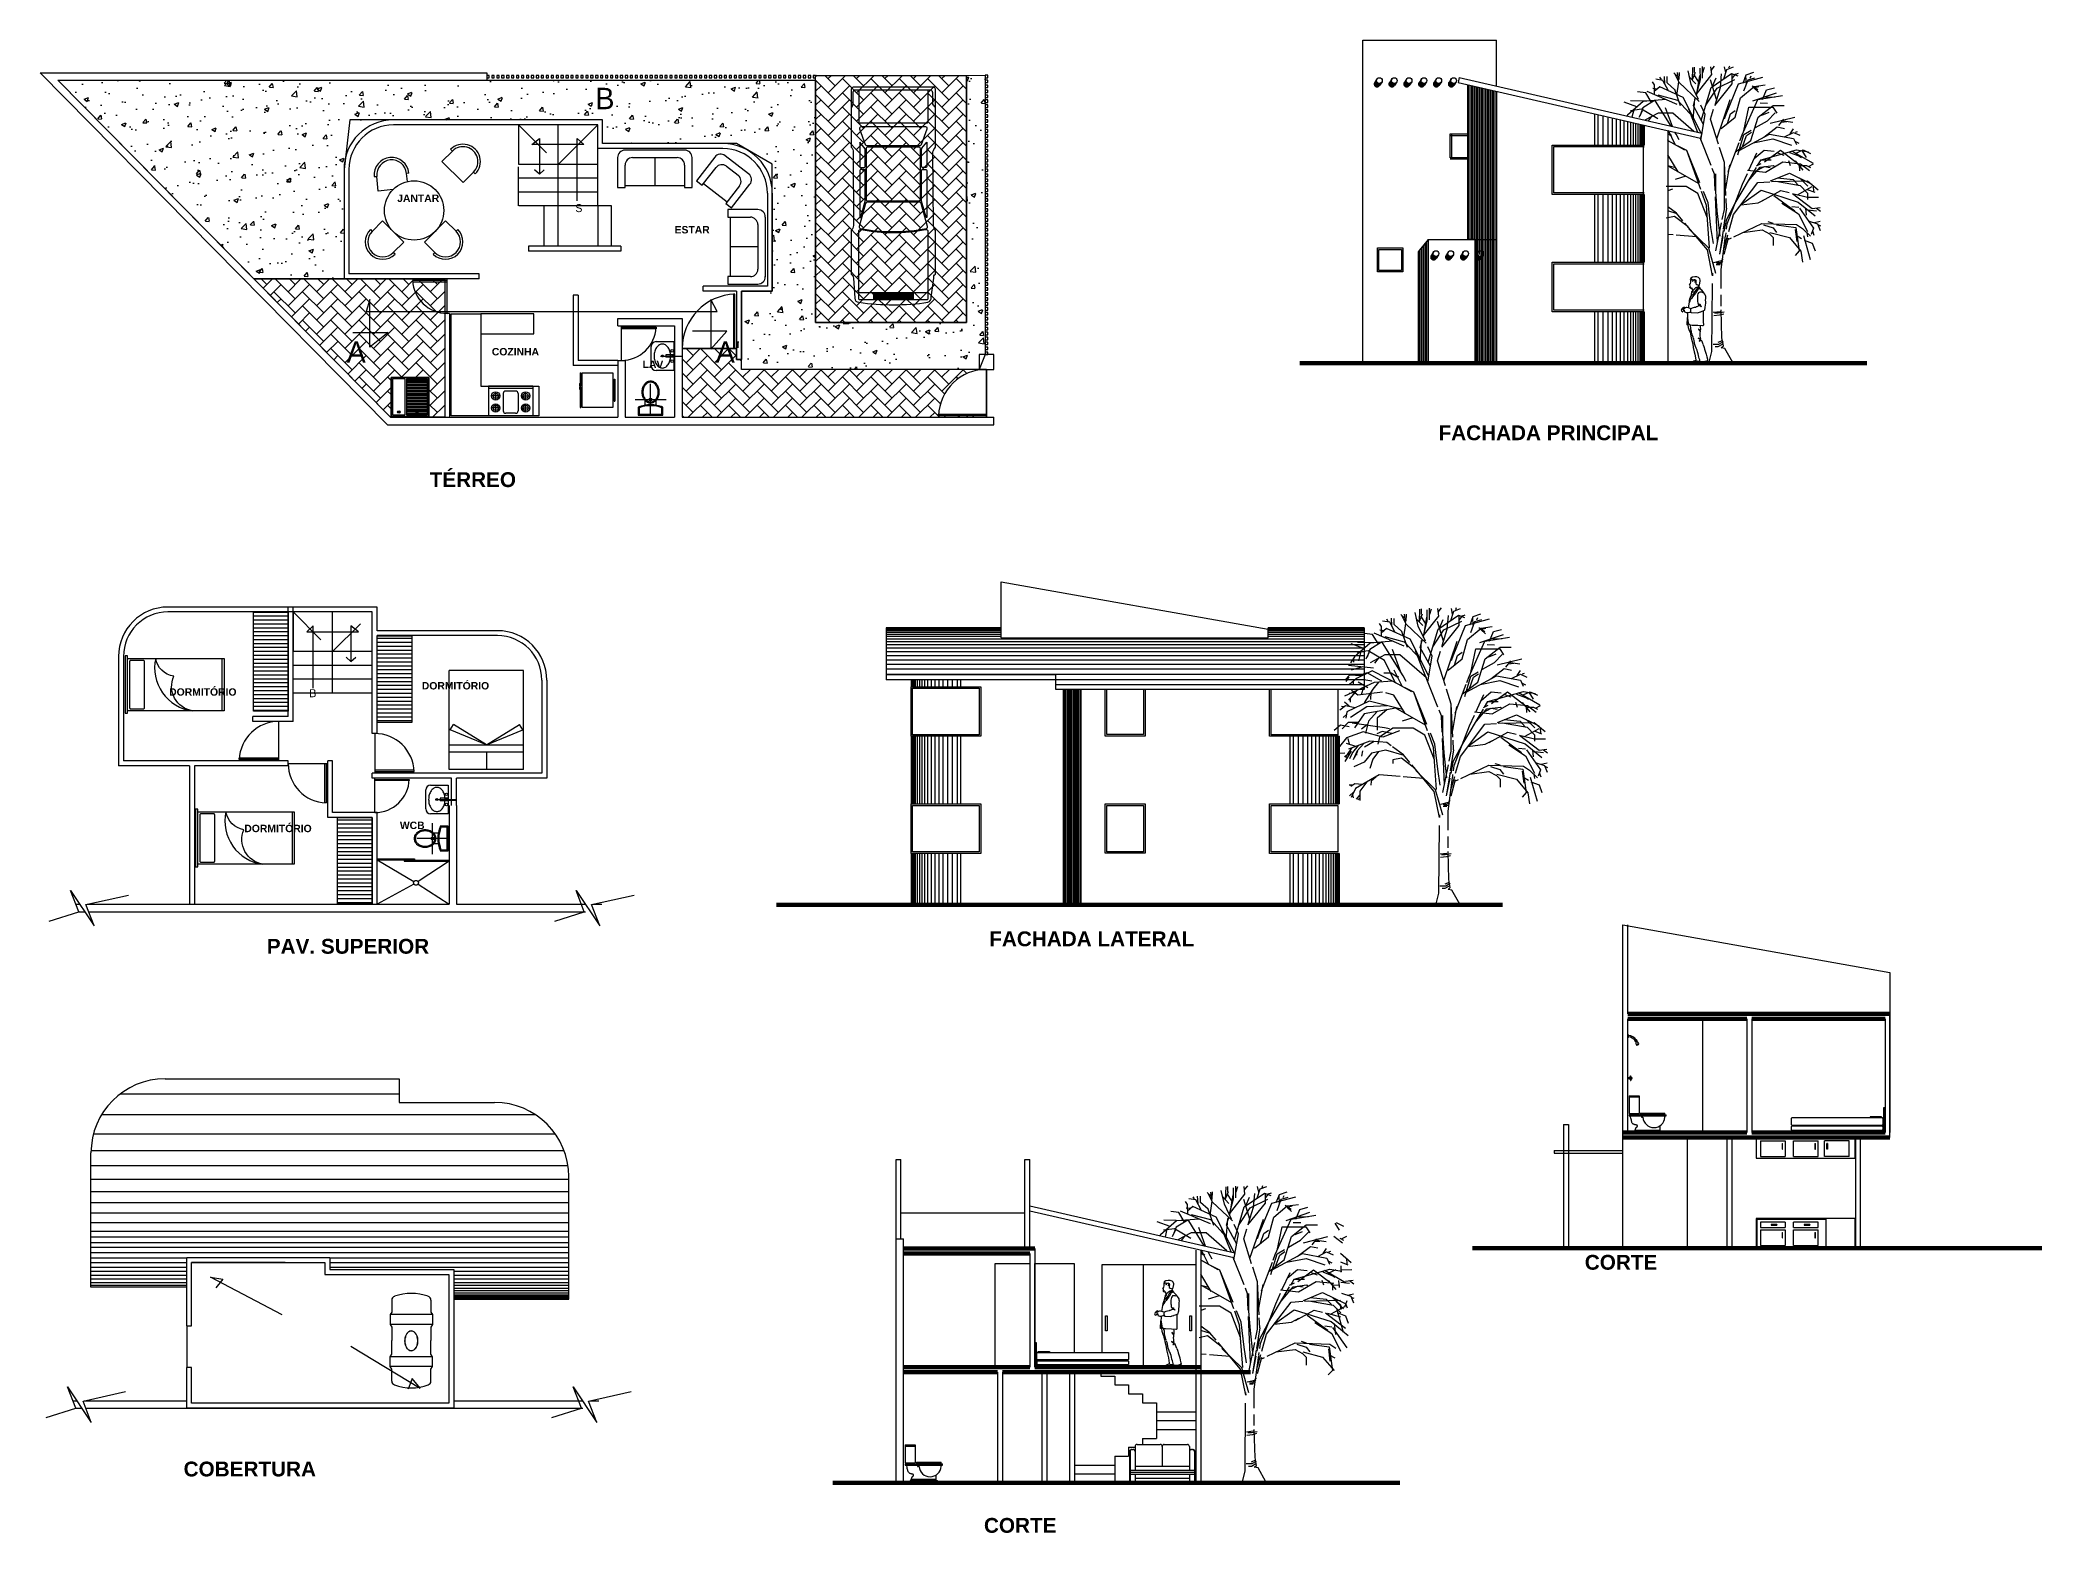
# Model space of a CAD drawing. Header units: millimetres. Extents: x -240.9 to -200.4, y 677.3 to 707.5.
import ezdxf

# ---------------------------------------------------------------- set-up
doc = ezdxf.new("R2010")
doc.units = ezdxf.units.MM
doc.header["$LTSCALE"] = 0.25
doc.linetypes.add('BORDER2', pattern=[22.225, 6.35, -3.175, 6.35, -3.175, 0, -3.175])
for name, color, linetype in [('banqueta ext.', 152, 'Continuous'), ('cortes', 214, 'Continuous'), ('cotas', 200, 'Continuous'), ('curva', 146, 'Continuous'), ('escalera', 42, 'Continuous'), ('muebles', 128, 'Continuous'), ('muebles sanitarios', 127, 'Continuous'), ('muro 1', 216, 'Continuous'), ('muro 2', 142, 'Continuous'), ('piso 1', 30, 'Continuous'), ('piso 2', 142, 'Continuous'), ('porton', 47, 'Continuous'), ('puertas', 134, 'Continuous'), ('sombra', 253, 'Continuous'), ('techo', 22, 'Continuous'), ('terreno', 156, 'Continuous'), ('texto', 242, 'Continuous'), ('vegetacion', 102, 'Continuous'), ('ventanas', 160, 'Continuous')]:
    doc.layers.add(name, color=color, linetype=linetype)
doc.layers.add('guia', color=120, linetype='Continuous', plot=False)
doc.layers.add('linea de tierra', color=7, linetype='Continuous', lineweight=80)
doc.styles.add('casa', font='stylu.ttf')
doc.styles.add('fachada', font='swissbo.ttf')
pattern_1 = [(0, (-112.64603, -23.07405), (0, 0.079375), [])]
pattern_2 = [(90, (-53.967741, 7.107776), (-0.0127, 8e-19), [])]
pattern_3 = [(90, (-55.1111, 10.607082), (-0.0127, 8e-19), [])]
pattern_4 = [(90, (-54.5111, 10.607082), (-0.0127, 8e-19), [])]
pattern_5 = [(225, (-23.96523, 1351.98117), (-6e-17, -0.287368196), [0.6096, -0.2032]), (315, (-24.10891, 1351.8375), (-6e-17, -0.287368196), [0.6096, -0.2032])]

msp = doc.modelspace()

# ---------------------------------------------------------------- texts
at = {"layer": 'texto', "ltscale": 0.25, "style": 'casa'}
for s, height, p in [('B', 0.433, (-229.686, 706.077)), ('S', 0.162, (-230.093, 703.995)), ('A', 0.433, (-234.716, 700.947)), ("A'", 0.4334, (-227.252, 700.947)), ('B', 0.162, (-235.472, 694.182))]:
    msp.add_text(s, height=height, dxfattribs=at).set_placement(p)
at = {"layer": 'texto', "color": 0, "ltscale": 0.25, "style": 'fachada'}
for s, height, p in [('JANTAR', 0.15, (-233.694, 704.201)), ('ESTAR', 0.15, (-228.084, 703.564)), ('COZINHA', 0.15, (-231.78, 701.096)), ('LAV', 0.15, (-228.731, 700.842)), ('FACHADA PRINCIPAL', 0.3, (-212.635, 699.381)), ('TÉRREO', 0.3, (-233.037, 698.433)), ('DORMITÓRIO', 0.15, (-238.305, 694.212)), ('DORMITÓRIO', 0.15, (-233.196, 694.338)), ('DORMITÓRIO', 0.15, (-236.785, 691.451)), ('WCB', 0.15, (-233.639, 691.514)), ('FACHADA LATERAL', 0.3, (-221.721, 689.143)), ('PAV. SUPERIOR', 0.3, (-236.331, 688.992)), ('CORTE', 0.3, (-209.678, 682.599)), ('COBERTURA', 0.3, (-238.013, 678.417)), ('CORTE', 0.3, (-221.828, 677.277))]:
    msp.add_text(s, height=height, dxfattribs=at).set_placement(p)

# ---------------------------------------------------------------- blocks, each defined once
blk = doc.blocks.new('CAMAI3')
blk.add_line((0.05, -1.96), (1.11, -1.96))
blk.add_lwpolyline([(0, 0), (0, -0.05), (1.16, -0.05), (1.16, 0)], close=True)
blk.add_lwpolyline([(1.11, -0.05), (1.11, -2), (0.05, -2), (0.05, -0.05)])
for points in [[(0.11, -0.09, 0.414214), (0.09, -0.11), (0.09, -0.37, 0.414214), (0.11, -0.39), (1.05, -0.39, 0.414214), (1.07, -0.37), (1.07, -0.11, 0.414214), (1.05, -0.09)], [(0.748, -0.982, -0.324992), (1.11, -0.618, 0.442425), (0.05, -1.361, -0.489756)]]:
    blk.add_lwpolyline(points, format="xyb", close=True)
blk = doc.blocks.new('cama M')
for p, q in [((-120.091, 715.73), (-120.091, 717.73)), ((-118.589, 717.73), (-120.091, 717.73)), ((-118.589, 715.73), (-118.589, 717.73)), ((-120.073, 716.529), (-120.007, 716.636)), ((-119.34, 716.226), (-120.007, 716.636)), ((-119.34, 716.226), (-118.673, 716.636)), ((-118.606, 716.529), (-118.673, 716.636)), ((-120.091, 716.226), (-118.589, 716.226)), ((-119.34, 716.226), (-120.073, 716.529)), ((-119.34, 716.226), (-118.606, 716.529)), ((-118.589, 716.08), (-120.091, 716.08)), ((-119.34, 716.08), (-119.34, 715.73)), ((-118.589, 715.73), (-120.091, 715.73))]:
    blk.add_line(p, q)
blk = doc.blocks.new('1SANIT')
for p, q in [((0.32, 0.564), (0.32, -0.064)), ((0.006, 0.25), (0.634, 0.25)), ((0.203, 0.36), (0.299, 0.36)), ((0.203, 0.14), (0.299, 0.14))]:
    blk.add_line(p, q)
for points in [[(0, 0.5), (0, 0), (0.164, 0, 0.085529), (0.214, 0.25, 0.085529), (0.164, 0.5)], [(0.02, 0.48), (0.02, 0.02), (0.15, 0.02, 0.080634), (0.194, 0.25, 0.080634), (0.15, 0.48)], [(0.47, 0.425, 0.07974), (0.384, 0.411, 0.08865), (0.314, 0.374, 0.10507), (0.266, 0.315, 0.120602), (0.25, 0.25, 0.120602), (0.266, 0.185, 0.10507), (0.314, 0.126, 0.08865), (0.384, 0.089, 0.07974), (0.47, 0.075, 0.07974), (0.556, 0.089, 0.08865), (0.626, 0.126, 0.10507), (0.674, 0.185, 0.120602), (0.69, 0.25, 0.120602), (0.674, 0.315, 0.10507), (0.626, 0.374, 0.08865), (0.556, 0.411, 0.07974)], [(0.47, 0.405, 0.07974), (0.39, 0.392, 0.08865), (0.327, 0.358, 0.10507), (0.284, 0.306, 0.120602), (0.27, 0.25, 0.120602), (0.284, 0.194, 0.10507), (0.327, 0.142, 0.08865), (0.39, 0.108, 0.07974), (0.47, 0.095, 0.07974), (0.55, 0.108, 0.08865), (0.613, 0.142, 0.10507), (0.656, 0.194, 0.120602), (0.67, 0.25, 0.120602), (0.656, 0.306, 0.10507), (0.613, 0.358, 0.08865), (0.55, 0.392, 0.07974)]]:
    blk.add_lwpolyline(points, format="xyb", close=True)
blk.add_circle((0.32, 0.25), 0.0284)
blk = doc.blocks.new('Lava04-p')
for p, q in [((0.378, 0), (-0.05, 0)), ((0.112, 0.025), (0.274, 0.025)), ((0.112, -0.025), (0.112, 0.025)), ((0.112, 0), (0.162, 0)), ((0.274, -0.025), (0.274, 0.025)), ((0.112, -0.025), (0.274, -0.025))]:
    blk.add_line(p, q)
blk.add_lwpolyline([(0.343, -0.243, 0.136834), (0.404, -0.226, 0.106993), (0.461, -0.172, 0.081196), (0.497, -0.096, 0.069213), (0.51, 0, 0.069213), (0.497, 0.097, 0.081196), (0.461, 0.172, 0.106993), (0.404, 0.227, 0.136834), (0.343, 0.243, 0.136834), (0.283, 0.227, 0.106993), (0.226, 0.172, 0.081196), (0.19, 0.097, 0.069213), (0.177, 0, 0.069213), (0.19, -0.096, 0.081196), (0.226, -0.172, 0.106993), (0.283, -0.226, 0.136834)], format="xyb", close=True)
for centre, radius in [((0.147, 0.103), 0.0265), ((0.343, 0), 0.0199), ((0.343, 0), 0.0151), ((0.147, -0.103), 0.0265)]:
    blk.add_circle(centre, radius)
blk = doc.blocks.new('H33')
at = {"linetype": 'Continuous'}
for p, q in [((-0.168, 1.721), (-0.179, 1.687)), ((-0.179, 1.687), (-0.17, 1.68)), ((-0.176, 1.612), (-0.169, 1.639)), ((-0.171, 1.643), (-0.17, 1.68)), ((-0.169, 1.639), (-0.171, 1.643)), ((-0.17, 1.68), (-0.15, 1.703)), ((-0.134, 1.737), (-0.168, 1.721)), ((-0.15, 1.703), (-0.144, 1.699)), ((-0.144, 1.699), (-0.136, 1.684)), ((-0.136, 1.684), (-0.14, 1.669)), ((-0.14, 1.669), (-0.128, 1.658)), ((-0.089, 1.748), (-0.134, 1.737)), ((-0.128, 1.658), (-0.113, 1.688)), ((-0.113, 1.688), (-0.099, 1.696)), ((-0.099, 1.696), (-0.084, 1.694)), ((-0.096, 1.676), (-0.092, 1.681)), ((-0.092, 1.681), (-0.086, 1.681)), ((-0.049, 1.745), (-0.089, 1.748)), ((-0.087, 1.643), (-0.088, 1.634)), ((-0.081, 1.655), (-0.087, 1.643)), ((-0.086, 1.681), (-0.083, 1.676)), ((-0.084, 1.694), (-0.068, 1.682)), ((-0.083, 1.676), (-0.08, 1.665)), ((-0.08, 1.665), (-0.081, 1.655)), ((-0.066, 1.658), (-0.07, 1.627)), ((-0.07, 1.627), (-0.067, 1.602)), ((-0.068, 1.682), (-0.066, 1.658)), ((-0.01, 1.733), (-0.049, 1.745)), ((0.012, 1.709), (-0.01, 1.733)), ((0.004, 1.575), (0.022, 1.663)), ((0.022, 1.68), (0.012, 1.709)), ((0.022, 1.663), (0.022, 1.68)), ((-0.217, 1.121), (-0.197, 1.237)), ((-0.197, 1.587), (-0.176, 1.612)), ((-0.196, 1.584), (-0.197, 1.587)), ((-0.197, 1.237), (-0.193, 1.278)), ((-0.189, 1.252), (-0.197, 1.237)), ((-0.185, 1.58), (-0.196, 1.584)), ((-0.193, 1.278), (-0.18, 1.32)), ((-0.189, 1.529), (-0.186, 1.532)), ((-0.175, 1.516), (-0.189, 1.529)), ((-0.179, 1.279), (-0.189, 1.252)), ((-0.187, 1.561), (-0.183, 1.563)), ((-0.184, 1.553), (-0.187, 1.561)), ((-0.187, 1.531), (-0.184, 1.553)), ((-0.186, 1.569), (-0.185, 1.58)), ((-0.183, 1.563), (-0.186, 1.569)), ((-0.186, 1.532), (-0.174, 1.537)), ((-0.18, 1.32), (-0.162, 1.357)), ((-0.156, 1.311), (-0.179, 1.279)), ((-0.156, 1.507), (-0.175, 1.516)), ((-0.174, 1.537), (-0.163, 1.542)), ((-0.162, 1.357), (-0.155, 1.396)), ((-0.15, 1.369), (-0.162, 1.357)), ((-0.14, 1.505), (-0.156, 1.507)), ((-0.132, 1.343), (-0.156, 1.311)), ((-0.155, 1.396), (-0.146, 1.428)), ((-0.117, 1.405), (-0.15, 1.369)), ((-0.141, 1.503), (-0.148, 1.523)), ((-0.147, 1.437), (-0.145, 1.449)), ((-0.146, 1.428), (-0.147, 1.437)), ((-0.134, 1.428), (-0.146, 1.427)), ((-0.145, 1.449), (-0.135, 1.462)), ((-0.136, 1.494), (-0.141, 1.503)), ((-0.126, 1.476), (-0.136, 1.494)), ((-0.135, 1.462), (-0.129, 1.469)), ((-0.127, 1.446), (-0.134, 1.428)), ((-0.103, 1.382), (-0.132, 1.343)), ((-0.129, 1.469), (-0.126, 1.476)), ((-0.129, 1.469), (-0.126, 1.461)), ((-0.126, 1.461), (-0.127, 1.446)), ((-0.126, 1.476), (-0.103, 1.497)), ((-0.105, 1.424), (-0.117, 1.405)), ((-0.086, 1.45), (-0.105, 1.424)), ((-0.103, 1.497), (-0.086, 1.514)), ((-0.077, 1.416), (-0.103, 1.382)), ((-0.086, 1.514), (-0.064, 1.531)), ((-0.068, 1.479), (-0.086, 1.45)), ((-0.065, 1.431), (-0.077, 1.416)), ((-0.051, 1.5), (-0.068, 1.479)), ((-0.067, 1.602), (-0.049, 1.589)), ((-0.026, 1.493), (-0.065, 1.431)), ((-0.064, 1.531), (-0.048, 1.538)), ((-0.027, 1.521), (-0.051, 1.5)), ((-0.049, 1.589), (-0.022, 1.58)), ((-0.048, 1.538), (-0.026, 1.545)), ((-0.031, 1.375), (-0.034, 1.35)), ((-0.034, 1.35), (-0.034, 1.318)), ((-0.034, 1.318), (-0.033, 1.276)), ((-0.033, 1.276), (-0.032, 1.251)), ((-0.032, 1.251), (-0.026, 1.221)), ((-0.025, 1.4), (-0.031, 1.375)), ((-0.012, 1.504), (-0.029, 1.502)), ((-0.029, 1.502), (-0.024, 1.499)), ((0, 1.537), (-0.027, 1.521)), ((-0.026, 1.545), (-0.007, 1.549)), ((-0.024, 1.499), (-0.026, 1.493)), ((-0.026, 1.221), (-0.02, 1.198)), ((-0.012, 1.421), (-0.025, 1.4)), ((-0.022, 1.58), (0.004, 1.575)), ((0.008, 1.507), (-0.012, 1.504)), ((-0.001, 1.432), (-0.012, 1.421)), ((-0.007, 1.549), (-0.005, 1.576)), ((-0.007, 1.549), (0, 1.537)), ((0.012, 1.438), (-0.001, 1.432)), ((0, 1.537), (0.021, 1.511)), ((0.021, 1.511), (0.008, 1.507)), ((0.034, 1.437), (0.012, 1.438)), ((0.023, 1.5), (0.016, 1.509)), ((0.052, 1.476), (0.023, 1.5)), ((0.054, 1.435), (0.034, 1.437)), ((0.079, 1.445), (0.052, 1.476)), ((0.073, 1.425), (0.054, 1.435)), ((0.097, 1.42), (0.079, 1.445)), ((0.117, 1.393), (0.097, 1.42)), ((0.13, 1.372), (0.117, 1.393)), ((0.135, 1.349), (0.13, 1.372)), ((0.13, 1.289), (0.132, 1.301)), ((0.13, 1.277), (0.13, 1.289)), ((0.132, 1.243), (0.13, 1.277)), ((0.132, 1.301), (0.137, 1.33)), ((0.133, 1.209), (0.132, 1.243)), ((0.137, 1.33), (0.135, 1.349)), ((-0.358, 1.081), (-0.366, 1.073)), ((-0.366, 1.073), (-0.351, 1.043)), ((-0.354, 1.081), (-0.358, 1.081)), ((-0.348, 1.097), (-0.355, 1.088)), ((-0.355, 1.088), (-0.354, 1.081)), ((-0.351, 1.043), (-0.349, 1.044)), ((-0.349, 1.044), (-0.345, 1.05)), ((-0.34, 1.097), (-0.348, 1.097)), ((-0.345, 1.05), (-0.341, 1.042)), ((-0.338, 1.113), (-0.341, 1.102)), ((-0.341, 1.102), (-0.34, 1.097)), ((-0.341, 1.042), (-0.336, 1.042)), ((-0.33, 1.118), (-0.338, 1.113)), ((-0.336, 1.042), (-0.331, 1.054)), ((-0.331, 1.054), (-0.306, 1.058)), ((-0.319, 1.117), (-0.33, 1.118)), ((-0.326, 1.101), (-0.319, 1.117)), ((-0.321, 1.097), (-0.326, 1.101)), ((-0.304, 1.108), (-0.321, 1.097)), ((-0.321, 1.097), (-0.32, 1.079)), ((-0.32, 1.079), (-0.305, 1.077)), ((-0.311, 1.134), (-0.319, 1.117)), ((-0.319, 1.117), (-0.292, 1.112)), ((-0.283, 1.116), (-0.311, 1.134)), ((-0.305, 1.077), (-0.306, 1.058)), ((-0.306, 1.058), (-0.294, 1.05)), ((-0.263, 1.124), (-0.304, 1.108)), ((-0.294, 1.05), (-0.296, 1.038)), ((-0.296, 1.038), (-0.26, 1.024)), ((-0.247, 1.126), (-0.263, 1.124)), ((-0.26, 1.024), (-0.239, 1.022)), ((-0.217, 1.121), (-0.247, 1.126)), ((-0.244, 0.774), (-0.236, 0.927)), ((-0.239, 1.022), (-0.228, 1.023)), ((-0.234, 0.983), (-0.237, 0.944)), ((-0.237, 0.944), (-0.234, 0.91)), ((-0.234, 0.91), (-0.237, 0.823)), ((-0.237, 0.823), (-0.232, 0.791)), ((-0.233, 1.022), (-0.234, 0.983)), ((-0.234, 0.91), (-0.227, 0.867)), ((-0.228, 1.023), (-0.194, 1.035)), ((-0.227, 0.867), (-0.219, 0.819)), ((-0.219, 0.819), (-0.213, 0.797)), ((-0.196, 1.112), (-0.217, 1.121)), ((-0.166, 1.102), (-0.196, 1.112)), ((-0.194, 1.035), (-0.166, 1.034)), ((-0.168, 1.09), (-0.166, 1.102)), ((-0.168, 1.075), (-0.168, 1.09)), ((-0.168, 1.055), (-0.168, 1.075)), ((-0.166, 1.034), (-0.168, 1.055)), ((-0.14, 1.115), (-0.166, 1.102)), ((-0.166, 1.034), (-0.161, 1.022)), ((-0.161, 1.022), (-0.037, 1.019)), ((-0.102, 1.124), (-0.14, 1.115)), ((-0.072, 1.129), (-0.102, 1.124)), ((-0.062, 1.137), (-0.072, 1.129)), ((-0.047, 1.139), (-0.062, 1.137)), ((-0.02, 1.153), (-0.047, 1.139)), ((-0.037, 1.019), (-0.011, 1.027)), ((-0.02, 1.198), (-0.011, 1.183)), ((-0.012, 1.157), (-0.02, 1.153)), ((0.008, 1.159), (-0.012, 1.157)), ((-0.011, 1.183), (0.003, 1.191)), ((-0.011, 1.027), (0.024, 1.04)), ((0.009, 1.184), (-0.001, 1.176)), ((-0.001, 1.176), (0.001, 1.173)), ((0.001, 1.173), (0.019, 1.172)), ((0.003, 1.191), (0.021, 1.191)), ((0.024, 1.155), (0.008, 1.159)), ((0.021, 1.186), (0.009, 1.184)), ((0.019, 1.172), (0.033, 1.162)), ((0.021, 1.191), (0.021, 1.186)), ((0.044, 1.142), (0.024, 1.155)), ((0.024, 1.04), (0.032, 1.041)), ((0.032, 1.041), (0.058, 1.052)), ((0.033, 1.162), (0.045, 1.149)), ((0.045, 1.149), (0.044, 1.142)), ((0.058, 1.052), (0.092, 1.063)), ((0.091, 0.932), (0.09, 1.062)), ((0.091, 0.808), (0.091, 0.932)), ((0.092, 1.063), (0.11, 1.074)), ((0.11, 1.074), (0.114, 1.082)), ((0.113, 1.092), (0.117, 1.101)), ((0.114, 1.082), (0.113, 1.092)), ((0.117, 1.101), (0.12, 1.112)), ((0.12, 1.112), (0.123, 1.128)), ((0.123, 1.128), (0.129, 1.179)), ((0.129, 1.179), (0.133, 1.209)), ((-0.227, 0.772), (-0.244, 0.774)), ((-0.232, 0.791), (-0.227, 0.772)), ((-0.227, 0.772), (-0.219, 0.72)), ((-0.219, 0.72), (-0.199, 0.659)), ((-0.213, 0.797), (-0.205, 0.788)), ((-0.205, 0.788), (-0.195, 0.781)), ((-0.199, 0.659), (-0.184, 0.626)), ((-0.195, 0.781), (-0.185, 0.778)), ((-0.185, 0.778), (-0.174, 0.777)), ((-0.184, 0.626), (-0.177, 0.597)), ((-0.178, 0.752), (-0.18, 0.778)), ((-0.166, 0.719), (-0.178, 0.752)), ((-0.177, 0.597), (-0.165, 0.548)), ((-0.174, 0.777), (-0.141, 0.772)), ((-0.166, 0.695), (-0.166, 0.719)), ((-0.164, 0.664), (-0.166, 0.695)), ((-0.165, 0.548), (-0.159, 0.512)), ((-0.158, 0.638), (-0.164, 0.664)), ((-0.159, 0.512), (-0.139, 0.437)), ((-0.152, 0.612), (-0.158, 0.638)), ((-0.143, 0.585), (-0.152, 0.612)), ((-0.136, 0.557), (-0.143, 0.585)), ((-0.141, 0.772), (-0.025, 0.767)), ((-0.139, 0.437), (-0.129, 0.39)), ((-0.123, 0.528), (-0.136, 0.557)), ((-0.11, 0.489), (-0.121, 0.518)), ((-0.103, 0.457), (-0.11, 0.489)), ((-0.094, 0.413), (-0.103, 0.457)), ((-0.089, 0.376), (-0.094, 0.413)), ((-0.025, 0.767), (0.067, 0.76)), ((0.026, 0.493), (-0.022, 0.509)), ((-0.022, 0.509), (-0.022, 0.504)), ((-0.022, 0.504), (0.027, 0.478)), ((-0.014, 0.693), (-0.015, 0.689)), ((-0.015, 0.689), (0.018, 0.643)), ((0.022, 0.662), (-0.014, 0.693)), ((0.027, 0.478), (0.003, 0.452)), ((0.003, 0.452), (0.008, 0.448)), ((0.008, 0.448), (0.042, 0.469)), ((0.015, 0.607), (0.014, 0.582)), ((0.014, 0.582), (0.015, 0.551)), ((0.018, 0.643), (0.015, 0.615)), ((0.015, 0.551), (0.02, 0.516)), ((0.02, 0.516), (0.027, 0.495)), ((0.021, 0.764), (0.023, 0.727)), ((0.024, 0.691), (0.022, 0.662)), ((0.023, 0.727), (0.024, 0.691)), ((0.027, 0.495), (0.026, 0.493)), ((0.042, 0.469), (0.053, 0.442)), ((0.053, 0.442), (0.066, 0.408)), ((0.066, 0.408), (0.08, 0.377)), ((0.067, 0.76), (0.082, 0.762)), ((0.082, 0.762), (0.089, 0.769)), ((0.089, 0.769), (0.094, 0.779)), ((0.092, 0.795), (0.091, 0.808)), ((0.094, 0.779), (0.092, 0.795)), ((-0.218, 0.013), (-0.223, -0.009)), ((-0.149, 0.009), (-0.218, 0.013)), ((-0.109, 0.039), (-0.149, 0.009)), ((-0.129, 0.39), (-0.119, 0.315)), ((-0.119, 0.315), (-0.098, 0.232)), ((-0.072, 0.057), (-0.109, 0.039)), ((-0.098, 0.232), (-0.084, 0.183)), ((-0.073, 0.339), (-0.089, 0.376)), ((-0.084, 0.183), (-0.07, 0.071)), ((-0.06, 0.304), (-0.073, 0.339)), ((-0.07, 0.071), (-0.072, 0.057)), ((-0.061, 0.05), (-0.072, 0.057)), ((-0.041, 0.042), (-0.061, 0.05)), ((-0.045, 0.275), (-0.06, 0.304)), ((-0.041, 0.261), (-0.045, 0.275)), ((-0.032, 0.229), (-0.041, 0.261)), ((-0.015, 0.036), (-0.041, 0.042)), ((-0.021, 0.191), (-0.032, 0.229)), ((-0.014, 0.154), (-0.021, 0.191)), ((0.015, 0.04), (-0.015, 0.036)), ((-0.004, 0.121), (-0.014, 0.154)), ((0.002, 0.095), (-0.004, 0.121)), ((0.012, 0.067), (0.002, 0.095)), ((0.015, 0.04), (0.012, 0.067)), ((0.016, 0.032), (0.015, 0.04)), ((0.031, 0.03), (0.016, 0.032)), ((0.058, 0.027), (0.031, 0.03)), ((0.083, 0.026), (0.058, 0.027)), ((0.058, 0.027), (0.067, -0.009)), ((0.067, -0.009), (0.07, 0.026)), ((0.118, 0.031), (0.083, 0.026)), ((0.084, 0.369), (0.096, 0.335)), ((0.096, 0.335), (0.104, 0.314)), ((0.104, 0.314), (0.111, 0.282)), ((0.111, 0.282), (0.117, 0.26)), ((0.117, 0.26), (0.143, 0.179)), ((0.147, 0.042), (0.118, 0.031)), ((0.143, 0.179), (0.155, 0.13)), ((0.164, 0.05), (0.147, 0.042)), ((0.155, 0.13), (0.167, 0.078)), ((0.164, 0.05), (0.172, 0.057)), ((0.187, 0.018), (0.164, 0.05)), ((0.167, 0.078), (0.172, 0.057)), ((0.197, 0.001), (0.187, 0.018)), ((0.197, -0.009), (0.197, 0.001))]:
    blk.add_line(p, q, dxfattribs=at)
blk = doc.blocks.new('Fresno1a')
at = {"color": 104}
for p, q in [((-1.297, 5.632), (-1.337, 5.694)), ((-1.128, 5.723), (-1.272, 5.745)), ((-1.192, 5.787), (-1.164, 5.745)), ((-1.015, 5.513), (-1.128, 5.723)), ((-1.085, 5.651), (-1.094, 5.801)), ((-1.038, 5.674), (-1.038, 5.799)), ((-0.883, 5.534), (-1.038, 5.674)), ((-0.816, 5.794), (-0.903, 5.875)), ((-0.804, 5.696), (-0.883, 5.855)), ((-0.841, 5.418), (-0.804, 5.696)), ((-0.801, 5.687), (-0.828, 5.884)), ((-0.391, 5.299), (-0.801, 5.687)), ((-0.797, 5.741), (-0.791, 5.886)), ((-0.552, 5.641), (-0.615, 5.914)), ((-0.46, 5.653), (-0.6, 5.799)), ((-0.529, 5.726), (-0.52, 5.987)), ((-0.529, 5.744), (-0.468, 5.893)), ((-0.399, 5.689), (-0.499, 5.851)), ((-0.486, 5.886), (-0.486, 5.993)), ((-0.449, 5.443), (-0.138, 5.84)), ((-0.445, 5.413), (-0.376, 5.825)), ((-0.441, 5.473), (-0.369, 5.745)), ((-0.369, 5.745), (-0.371, 5.97)), ((-0.324, 5.768), (-0.324, 6.004)), ((-0.316, 5.886), (-0.282, 5.993)), ((-0.039, 5.336), (-0.163, 5.736)), ((-0.138, 5.84), (-0.157, 5.998)), ((-0.15, 5.581), (0.261, 5.862)), ((-0.148, 5.926), (-0.082, 6.009)), ((-0.122, 5.603), (-0.045, 5.777)), ((-0.031, 5.564), (0.327, 5.739)), ((0.036, 5.577), (0.061, 5.856)), ((0.108, 5.757), (0.17, 5.946)), ((0.144, 5.88), (0.12, 5.998)), ((0.17, 5.946), (0.304, 5.998)), ((0.218, 6.011), (0.201, 5.972)), ((0.261, 5.862), (0.387, 5.815)), ((0.276, 5.764), (0.352, 5.856)), ((0.276, 5.656), (0.276, 5.855)), ((0.315, 5.838), (0.4, 5.869)), ((0.405, 5.657), (0.892, 5.787)), ((0.497, 5.669), (0.561, 5.835)), ((0.512, 5.513), (0.595, 5.736)), ((0.562, 5.659), (0.551, 5.809)), ((0.561, 5.835), (0.715, 5.889)), ((0.595, 5.736), (0.735, 5.778)), ((0.65, 5.809), (0.629, 5.763)), ((-1.651, 5.186), (-1.911, 5.282)), ((-1.523, 5.298), (-1.843, 5.019)), ((-1.273, 5.301), (-1.778, 5.312)), ((-1.474, 5.47), (-1.637, 5.489)), ((-1.295, 5.317), (-1.529, 5.171)), ((-1.065, 5.336), (-1.523, 5.298)), ((-1.365, 5.288), (-1.474, 5.47)), ((-0.835, 5.238), (-1.443, 5.497)), ((-1.237, 5.549), (-1.327, 5.559)), ((-1.191, 5.593), (-1.3, 5.498)), ((-1.293, 5.433), (-1.297, 5.632)), ((-0.858, 4.634), (-1.273, 5.301)), ((-0.827, 5.319), (-1.221, 5.424)), ((-0.718, 5.377), (-1.191, 5.593)), ((-0.768, 5.209), (-0.883, 5.536)), ((-0.516, 4.977), (-0.827, 5.319)), ((-0.339, 4.628), (-0.718, 5.377)), ((-0.408, 5.334), (-0.552, 5.641)), ((-0.515, 4.917), (-0.483, 5.35)), ((-0.51, 5.211), (-0.466, 5.378)), ((-0.349, 4.913), (-0.15, 5.581)), ((-0.256, 5.225), (-0.031, 5.564)), ((-0.077, 5.216), (0.276, 5.656)), ((-0.065, 5.252), (0.036, 5.577)), ((-0.037, 4.544), (0.236, 5.337)), ((0.152, 5.043), (0.405, 5.657)), ((0.337, 4.977), (0.443, 5.373)), ((0.443, 5.373), (0.72, 5.601)), ((0.476, 4.621), (0.796, 5.337)), ((0.676, 5.616), (0.796, 5.536)), ((0.694, 5.309), (1.174, 5.474)), ((0.715, 5.571), (0.806, 5.486)), ((0.72, 5.601), (0.943, 5.632)), ((0.727, 5.578), (0.815, 5.601)), ((0.796, 5.337), (1.295, 5.418)), ((0.84, 5.268), (0.992, 5.264)), ((0.89, 5.337), (0.972, 5.532)), ((0.906, 5.382), (1.146, 5.388)), ((0.972, 5.532), (1.132, 5.574)), ((-1.843, 5.019), (-1.923, 4.9)), ((-1.864, 4.975), (-1.864, 4.915)), ((-1.561, 5.14), (-1.784, 5.108)), ((-1.715, 5.131), (-1.763, 4.94)), ((-1.548, 5.103), (-1.61, 4.974)), ((-1.529, 5.171), (-1.587, 5.016)), ((-1.231, 4.946), (-1.561, 5.14)), ((-1.225, 5.06), (-1.525, 4.902)), ((-1.362, 4.987), (-1.436, 4.891)), ((-1.018, 4.499), (-1.231, 4.946)), ((-0.925, 5.06), (-1.225, 5.06)), ((-0.905, 4.71), (-1.072, 5.168)), ((-0.387, 4.592), (-0.925, 5.06)), ((-0.153, 4.002), (-0.604, 5.139)), ((-0.304, 4.829), (-0.51, 5.211)), ((-0.359, 4.512), (-0.268, 5.037)), ((-0.268, 5.037), (-0.357, 5.225)), ((-0.163, 4.94), (-0.101, 5.138)), ((-0.002, 4.433), (-0.163, 4.94)), ((0.054, 4.75), (0.337, 4.977)), ((0.118, 4.943), (0.152, 5.043)), ((0.18, 4.852), (0.243, 5.044)), ((0.243, 5.044), (0.337, 5.114)), ((0.513, 4.703), (0.616, 5.179)), ((0.616, 5.179), (1.095, 5.179)), ((0.653, 4.508), (0.803, 4.981)), ((0.746, 4.768), (0.988, 4.908)), ((0.803, 4.981), (1.104, 5.217)), ((0.876, 5.021), (1.024, 5.084)), ((0.988, 4.908), (1.147, 5.069)), ((1.044, 4.859), (1.541, 4.982)), ((1.095, 5.179), (1.175, 5.06)), ((1.104, 5.217), (1.328, 5.217)), ((1.219, 4.814), (1.318, 4.938)), ((1.264, 4.913), (1.504, 4.881)), ((1.272, 4.881), (1.379, 4.893)), ((-1.443, 4.502), (-2.043, 4.224)), ((-1.941, 4.646), (-2.029, 4.554)), ((-2.008, 4.524), (-1.95, 4.614)), ((-1.454, 4.793), (-1.963, 4.847)), ((-1.699, 4.633), (-1.941, 4.646)), ((-1.803, 4.582), (-1.941, 4.461)), ((-1.679, 4.817), (-1.911, 4.752)), ((-1.864, 4.464), (-1.864, 4.524)), ((-1.483, 4.74), (-1.803, 4.582)), ((-1.573, 4.392), (-1.767, 4.507)), ((-1.584, 4.699), (-1.728, 4.647)), ((-1.492, 4.53), (-1.651, 4.553)), ((-1.288, 4.531), (-1.584, 4.699)), ((-0.878, 4.425), (-1.483, 4.74)), ((-1.353, 4.507), (-1.469, 4.368)), ((-1.069, 4.526), (-1.443, 4.502)), ((-1.097, 4.689), (-1.247, 4.689)), ((-0.964, 4.602), (-1.097, 4.689)), ((-0.945, 4.608), (-1.056, 4.665)), ((-0.878, 4.425), (-1.037, 4.753)), ((-0.682, 4.309), (-1.018, 4.499)), ((-0.798, 4.522), (-0.858, 4.634)), ((0.197, 3.882), (0.417, 4.465)), ((0.346, 4.275), (0.653, 4.508)), ((0.388, 4.216), (0.512, 4.631)), ((0.415, 4.307), (1.028, 4.638)), ((0.431, 4.502), (0.476, 4.621)), ((0.482, 4.379), (0.566, 4.606)), ((0.512, 4.631), (0.66, 4.717)), ((0.566, 4.606), (0.668, 4.678)), ((0.701, 4.461), (1.1, 4.542)), ((0.917, 4.577), (1.186, 4.784)), ((1.028, 4.638), (1.517, 4.546)), ((1.1, 4.542), (1.476, 4.413)), ((1.186, 4.784), (1.336, 4.753)), ((1.335, 4.581), (1.513, 4.67)), ((1.448, 4.642), (1.514, 4.743)), ((1.513, 4.67), (1.644, 4.612)), ((1.517, 4.546), (1.573, 4.424)), ((1.539, 4.492), (1.62, 4.453)), ((1.593, 4.683), (1.552, 4.667)), ((-1.951, 4.019), (-2.04, 4.1)), ((-1.544, 4.121), (-1.994, 3.909)), ((-1.8, 4.336), (-1.963, 4.144)), ((-1.842, 4.294), (-1.948, 4.279)), ((-1.921, 4.103), (-1.921, 4.168)), ((-1.772, 4.242), (-1.9, 4.338)), ((-1.273, 4.308), (-1.772, 4.242)), ((-1.66, 4.401), (-1.707, 4.251)), ((-1.469, 4.368), (-1.646, 4.091)), ((-0.867, 3.954), (-1.544, 4.121)), ((-1.509, 4.307), (-1.518, 4.154)), ((-1.042, 4.243), (-1.208, 4.289)), ((-0.818, 3.872), (-1.042, 4.243)), ((-0.643, 4.303), (-0.818, 4.394)), ((-0.377, 3.651), (-0.643, 4.303)), ((-0.362, 3.52), (-0.643, 4.303)), ((0.117, 4.064), (0.02, 4.367)), ((0.149, 3.397), (0.117, 4.064)), ((0.117, 3.109), (0.117, 4.064)), ((0.612, 3.904), (0.774, 4.259)), ((0.719, 4.14), (0.923, 4.314)), ((0.789, 4.001), (0.858, 4.118)), ((0.858, 4.118), (1.579, 4.32)), ((0.858, 4.118), (1.066, 4.118)), ((0.923, 4.314), (1.122, 4.293)), ((0.931, 4.074), (1.251, 4.31)), ((0.946, 3.867), (1.3, 4.072)), ((1.179, 4.263), (1.32, 4.208)), ((1.251, 4.31), (1.632, 4.019)), ((1.3, 4.072), (1.658, 4.037)), ((1.416, 4.103), (1.449, 4.002)), ((1.437, 4.266), (1.62, 4.195)), ((1.473, 4.299), (1.91, 4.047)), ((1.547, 4.242), (1.71, 4.315)), ((1.547, 4.095), (1.702, 3.91)), ((1.579, 4.32), (1.819, 4.28)), ((1.62, 4.195), (1.68, 4.163)), ((1.682, 4.303), (1.77, 4.163)), ((1.71, 4.315), (1.858, 4.245)), ((-2.021, 4.031), (-2.134, 3.941)), ((-2.102, 4.022), (-2.058, 4.018)), ((-1.971, 3.689), (-2.088, 3.566)), ((-2.002, 3.851), (-2.07, 3.793)), ((-1.826, 3.988), (-2.021, 4.031)), ((-1.994, 3.909), (-2.018, 3.777)), ((-1.767, 3.692), (-1.971, 3.689)), ((-1.589, 4.009), (-1.921, 3.791)), ((-1.234, 3.587), (-1.89, 3.681)), ((-1.643, 3.865), (-1.843, 3.586)), ((-1.575, 3.651), (-1.698, 3.557)), ((-1.004, 3.985), (-1.643, 3.865)), ((-1.558, 3.721), (-1.617, 3.474)), ((-1.183, 4.032), (-1.589, 4.009)), ((-1.383, 3.914), (-1.558, 3.721)), ((-1.178, 3.952), (-1.381, 3.782)), ((-1.381, 3.782), (-1.381, 3.535)), ((-0.405, 3.639), (-1.004, 3.985)), ((-0.66, 3.786), (-0.878, 3.716)), ((-0.083, 3.825), (-0.128, 3.938)), ((-0.069, 3.494), (-0.083, 3.825)), ((0.3, 3.007), (0.797, 3.655)), ((0.338, 3.241), (0.767, 3.964)), ((0.486, 3.624), (0.584, 3.841)), ((0.585, 3.907), (0.946, 3.867)), ((0.6, 3.683), (0.838, 3.967)), ((0.746, 3.889), (0.926, 3.981)), ((0.766, 3.997), (0.862, 4.045)), ((0.797, 3.655), (1.034, 3.674)), ((0.838, 3.967), (1.109, 4.002)), ((0.926, 3.981), (1.042, 3.964)), ((1.048, 3.692), (1.432, 3.85)), ((1.067, 3.676), (1.795, 3.693)), ((1.109, 4.002), (1.143, 3.967)), ((1.155, 3.684), (1.649, 3.596)), ((1.189, 3.75), (1.507, 3.716)), ((1.432, 3.85), (1.888, 3.626)), ((1.507, 3.716), (1.611, 3.606)), ((1.623, 4.005), (1.779, 4.001)), ((1.632, 4.019), (1.636, 3.896)), ((1.634, 3.751), (1.808, 3.585)), ((1.658, 4.037), (1.836, 3.902)), ((1.779, 4.001), (1.859, 3.962)), ((1.795, 3.693), (2.012, 3.508)), ((1.818, 3.982), (1.92, 4.037)), ((-2.124, 3.637), (-2.249, 3.531)), ((-2.003, 3.381), (-2.142, 3.204)), ((-1.948, 3.607), (-2.124, 3.637)), ((-1.666, 3.504), (-2.003, 3.381)), ((-1.811, 3.208), (-2.003, 3.269)), ((-1.974, 3.37), (-1.947, 3.25)), ((-1.53, 3.316), (-1.963, 3.149)), ((-1.652, 3.269), (-1.789, 3.121)), ((-1.271, 3.395), (-1.666, 3.504)), ((-1.446, 3.307), (-1.637, 3.195)), ((-1.368, 3.301), (-1.53, 3.316)), ((-1.28, 3.51), (-1.389, 3.464)), ((-1.334, 3.398), (-1.368, 3.256)), ((-1.19, 3.284), (-1.339, 3.298)), ((-1.063, 3.576), (-1.334, 3.398)), ((-1.083, 3.466), (-1.28, 3.51)), ((-0.932, 3.524), (-1.271, 3.395)), ((-1.13, 3.566), (-1.234, 3.587)), ((-1.098, 3.218), (-1.19, 3.284)), ((-0.655, 3.576), (-1.063, 3.576)), ((-0.418, 3.433), (-0.655, 3.576)), ((-0.225, 2.938), (-0.418, 3.433)), ((-0.244, 3.189), (-0.345, 3.473)), ((-0.213, 3.25), (-0.306, 3.479)), ((-0.156, 2.746), (-0.213, 3.25)), ((-0.022, 2.436), (-0.064, 3.367)), ((0.15, 2.887), (0.338, 3.241)), ((0.161, 3.139), (0.152, 3.335)), ((0.176, 2.821), (0.486, 3.624)), ((0.454, 3.208), (0.803, 3.25)), ((0.462, 3.218), (0.858, 3.501)), ((0.803, 3.25), (0.953, 3.329)), ((0.858, 3.501), (1.609, 3.261)), ((0.882, 3.287), (1.262, 3.496)), ((1.118, 3.394), (1.539, 3.086)), ((1.262, 3.496), (1.429, 3.454)), ((1.278, 3.242), (1.618, 3.02)), ((1.494, 3.437), (1.894, 3.13)), ((1.524, 3.429), (1.796, 3.36)), ((1.595, 3.411), (1.894, 3.573)), ((1.609, 3.261), (1.951, 2.984)), ((1.649, 3.596), (1.8, 3.439)), ((1.794, 3.52), (1.944, 3.46)), ((1.796, 3.36), (2.022, 3.363)), ((1.8, 3.439), (1.8, 3.313)), ((1.915, 3.591), (1.92, 3.47)), ((-2.155, 3.062), (-2.211, 3.096)), ((-2.039, 3.074), (-2.155, 3.062)), ((-2, 3.022), (-2.044, 2.995)), ((-1.908, 3.11), (-2.036, 2.906)), ((-1.988, 3.046), (-2.02, 2.979)), ((-1.902, 3.172), (-1.988, 3.046)), ((-1.952, 3.098), (-1.964, 3.021)), ((-1.884, 3.088), (-1.941, 2.958)), ((-1.767, 3.224), (-1.884, 3.088)), ((-1.789, 3.121), (-1.869, 2.937)), ((-1.646, 2.888), (-1.853, 2.795)), ((-1.777, 3.108), (-1.85, 2.976)), ((-1.803, 3.09), (-1.797, 3.029)), ((-1.679, 3.121), (-1.702, 3.012)), ((-1.499, 3.073), (-1.646, 2.888)), ((-1.469, 2.949), (-1.529, 2.764)), ((-1.204, 3.135), (-1.499, 3.073)), ((-1.358, 3.102), (-1.469, 2.949)), ((-0.836, 3.023), (-1.204, 3.135)), ((-0.848, 3.037), (-1.074, 3.201)), ((-0.892, 2.972), (-1.063, 2.936)), ((-1.063, 2.936), (-1.063, 2.865)), ((-0.618, 2.762), (-0.892, 2.972)), ((-0.72, 2.884), (-0.848, 3.037)), ((-0.227, 2.297), (-0.68, 2.837)), ((-0.181, 2.337), (-0.244, 3.189)), ((-0.055, 2.276), (0.061, 2.838)), ((0.076, 2.91), (0.117, 3.109)), ((0.161, 3.139), (0.095, 2.716)), ((0.15, 2.887), (0.106, 2.663)), ((0.204, 2.665), (0.3, 3.007)), ((0.999, 2.865), (1.1, 2.832)), ((1.479, 3.173), (1.62, 3.156)), ((1.618, 3.02), (1.798, 2.665)), ((1.635, 3.139), (1.919, 2.731)), ((1.757, 3.14), (1.77, 2.999)), ((1.801, 3.106), (1.979, 3.086)), ((1.813, 2.883), (2.003, 2.823)), ((1.894, 3.13), (2.052, 3.15)), ((1.937, 2.848), (2.055, 2.874)), ((1.979, 3.141), (2.063, 3.075)), ((-1.837, 2.449), (-1.912, 2.394)), ((-1.683, 2.435), (-1.837, 2.449)), ((-1.339, 2.632), (-1.818, 2.357)), ((-1.589, 2.488), (-1.734, 2.302)), ((-1.506, 2.504), (-1.513, 2.425)), ((-1.405, 2.594), (-1.506, 2.504)), ((-0.919, 2.597), (-1.339, 2.632)), ((-0.446, 2.558), (-0.856, 2.592)), ((-0.106, 2.427), (-0.156, 2.746)), ((0.091, 2.689), (0.016, 2.21)), ((0.086, 2.564), (0.016, 2.21)), ((0.052, 1.895), (0.143, 2.576)), ((0.11, 2.331), (0.186, 2.599)), ((0.13, 2.476), (0.147, 2.484)), ((0.145, 2.588), (0.151, 2.638)), ((0.162, 2.715), (0.176, 2.821)), ((0.187, 2.503), (0.26, 2.538)), ((0.309, 2.561), (0.876, 2.831)), ((0.49, 2.647), (0.878, 2.699)), ((0.876, 2.831), (1.579, 2.808)), ((0.878, 2.699), (1.028, 2.62)), ((0.909, 2.803), (1.101, 2.742)), ((1.028, 2.62), (1.104, 2.542)), ((1.036, 2.647), (1.433, 2.544)), ((1.101, 2.742), (1.173, 2.648)), ((1.104, 2.542), (1.104, 2.384)), ((1.17, 2.804), (1.564, 2.748)), ((1.433, 2.544), (1.663, 2.27)), ((1.552, 2.71), (1.581, 2.463)), ((1.564, 2.748), (1.632, 2.274)), ((1.566, 2.59), (1.68, 2.526)), ((1.579, 2.808), (1.7, 2.728)), ((1.7, 2.728), (1.859, 2.569)), ((1.715, 2.585), (1.851, 2.099)), ((1.728, 2.492), (1.895, 2.431)), ((1.788, 2.64), (1.8, 2.558)), ((1.919, 2.731), (1.873, 2.604)), ((1.895, 2.431), (1.951, 2.277)), ((1.897, 2.677), (1.928, 2.592)), ((2.003, 2.823), (2.057, 2.689)), ((2.069, 2.776), (2.029, 2.793)), ((-1.873, 2.423), (-1.949, 2.425)), ((-1.851, 2.287), (-1.941, 2.209)), ((-1.818, 2.357), (-1.905, 2.176)), ((-1.88, 2.227), (-1.867, 2.165)), ((-1.734, 2.228), (-1.807, 2.142)), ((-1.734, 2.157), (-1.776, 2.125)), ((-1.734, 2.302), (-1.734, 2.116)), ((-0.12, 1.771), (-0.227, 2.297)), ((-0.045, 2.037), (0.029, 2.042)), ((0.029, 2.042), (0.085, 2.074)), ((1.632, 2.274), (1.549, 2.183)), ((1.663, 2.27), (1.695, 2.047)), ((-0.123, 1.827), (-0.12, 1.771)), ((-0.047, 2.001), (0.029, 2.001)), ((0.052, 1.511), (0.052, 1.895)), ((-0.134, 0.24), (-0.124, 1.611)), ((0.052, 1.157), (0.052, 1.384)), ((-0.081, 1.018), (-0.008, 1.018)), ((-0.008, 1.018), (0.112, 1.041)), ((0.067, 0.513), (0.052, 1.082)), ((0.097, 0.351), (0.067, 0.513)), ((-0.196, -0.007), (-0.134, 0.24)), ((0.052, 0.315), (0.097, 0.351)), ((0.127, 0.301), (0.052, 0.315)), ((0.288, 0.018), (0.127, 0.301))]:
    blk.add_line(p, q, dxfattribs=at)
at = {"color": 3}
for p, q in [((-0.056, 3.472), (-0.056, 3.833)), ((0.145, 3.532), (0.23, 4.014)), ((-0.027, 3.081), (-0.056, 3.472)), ((0.029, 2.571), (-0.027, 3.081)), ((-0.2, 2.33), (-0.602, 2.72)), ((0.116, 2.209), (0.202, 2.54)), ((-0.056, 1.818), (-0.2, 2.33)), ((-0.096, 2.042), (0.06, 2.079)), ((0.06, 2.079), (0.095, 2.116)), ((-0.036, 2.011), (0.07, 2.022)), ((-0.108, 1.034), (0.029, 1.05)), ((-0.099, 0.965), (0.02, 0.98)), ((0.02, 0.98), (0.103, 1.003)), ((-0.008, 0.426), (0.082, 0.463)), ((0.007, 0.389), (0.097, 0.438)), ((-0.112, 0.389), (0.007, 0.389)), ((-0.068, 0.338), (-0.008, 0.338)), ((-0.008, 0.338), (0.082, 0.389))]:
    blk.add_line(p, q, dxfattribs=at)
blk = doc.blocks.new('Msa10-pl')
for p, q in [((-0.352, 0.898), (-0.302, 0.898)), ((-0.302, 0.6), (-0.302, 0.898)), ((0.302, 0.6), (0.302, 0.898)), ((0.352, 0.898), (0.302, 0.898)), ((0.302, 0.6), (-0.302, 0.6)), ((-0.898, 0.352), (-0.898, 0.302)), ((-0.6, 0.302), (-0.898, 0.302)), ((-0.6, 0.302), (-0.6, -0.302)), ((0.6, 0), (0.791, 0.234)), ((0.791, 0.234), (1.022, 0.045)), ((1.054, 0.084), (1.022, 0.045)), ((-0.898, -0.352), (-0.898, -0.302)), ((-0.6, -0.302), (-0.898, -0.302)), ((0.51, -0.317), (0.64, -0.423)), ((0.608, -0.462), (0.64, -0.423)), ((-0.302, -1.099), (0.302, -1.099)), ((-0.302, -1.099), (-0.302, -1.398)), ((0.302, -1.099), (0.302, -1.398)), ((-0.352, -1.398), (-0.302, -1.398)), ((0.352, -1.398), (0.302, -1.398))]:
    blk.add_line(p, q)
blk.add_circle((0, 0), 0.6)
for centre, radius, start, end in [((0, 0.898), 0.352, 0, 180), ((0, 0.898), 0.302, 0, 180), ((-0.898, 0), 0.352, 90, 270), ((-0.898, 0), 0.302, 90, 270), ((0.831, -0.189), 0.352, 230.7157, 50.7157), ((0.831, -0.189), 0.302, 230.7157, 50.7157), ((0, -1.398), 0.352, 180, 0), ((0, -1.398), 0.302, 180, 0)]:
    blk.add_arc(centre, radius, start, end)
blk = doc.blocks.new('Lav02-pl')
for p, q in [((0.03, -0.03), (0.03, -0.76)), ((0.455, -0.03), (0.03, -0.03)), ((0.455, -0.06), (0.03, -0.06)), ((0.218, -0.09), (0.03, -0.09)), ((0.455, -0.12), (0.03, -0.12)), ((0.455, -0.15), (0.03, -0.15)), ((0.455, -0.18), (0.03, -0.18)), ((0.455, -0.21), (0.03, -0.21)), ((0.455, -0.24), (0.03, -0.24)), ((0.455, -0.27), (0.03, -0.27)), ((0.455, -0.3), (0.03, -0.3)), ((0.455, -0.33), (0.03, -0.33)), ((0.455, -0.36), (0.03, -0.36)), ((0.455, -0.39), (0.03, -0.39)), ((0.455, -0.09), (0.267, -0.09)), ((0.455, -0.76), (0.455, -0.03)), ((0.485, -0.76), (0.485, -0.03)), ((0.735, -0.03), (0.485, -0.03)), ((0.735, -0.76), (0.735, -0.03)), ((0.455, -0.42), (0.03, -0.42)), ((0.455, -0.45), (0.03, -0.45)), ((0.455, -0.48), (0.03, -0.48)), ((0.455, -0.51), (0.03, -0.51)), ((0.455, -0.54), (0.03, -0.54)), ((0.455, -0.57), (0.03, -0.57)), ((0.455, -0.6), (0.03, -0.6)), ((0.455, -0.63), (0.03, -0.63)), ((0.455, -0.66), (0.03, -0.66)), ((0.455, -0.69), (0.03, -0.69)), ((0.455, -0.72), (0.03, -0.72)), ((0.455, -0.75), (0.03, -0.75)), ((0.03, -0.76), (0.455, -0.76)), ((0.485, -0.76), (0.735, -0.76))]:
    blk.add_line(p, q)
blk.add_lwpolyline([(0, 0), (0, -0.79), (0.765, -0.79), (0.765, 0)], close=True)
for centre, radius in [((0.242, -0.09), 0.0247), ((0.242, -0.09), 0.0147), ((0.61, -0.09), 0.0247), ((0.61, -0.09), 0.0147)]:
    blk.add_circle(centre, radius)
blk = doc.blocks.new('estufa')
for p, q in [((-0.6, 0.45), (-0.6, -0.45)), ((-0.6, 0.45), (0, 0.45)), ((-0.55, 0.45), (-0.55, -0.45)), ((-0.5, 0.1), (-0.5, -0.1)), ((-0.318, 0.303), (-0.486, 0.303)), ((-0.45, 0.15), (-0.1, 0.15)), ((-0.402, 0.219), (-0.402, 0.387)), ((-0.074, 0.303), (-0.242, 0.303)), ((-0.158, 0.219), (-0.158, 0.387)), ((-0.05, 0.1), (-0.05, -0.1)), ((-0.318, -0.303), (-0.486, -0.303)), ((-0.45, -0.15), (-0.1, -0.15)), ((-0.402, -0.219), (-0.402, -0.387)), ((-0.074, -0.303), (-0.242, -0.303)), ((-0.158, -0.219), (-0.158, -0.387)), ((-0.6, -0.45), (0, -0.45))]:
    blk.add_line(p, q)
for centre, radius in [((-0.402, 0.303), 0.0841), ((-0.402, 0.303), 0.0514), ((-0.158, 0.303), 0.0841), ((-0.158, 0.303), 0.0514), ((-0.402, -0.303), 0.0841), ((-0.402, -0.303), 0.0514), ((-0.158, -0.303), 0.0841), ((-0.158, -0.303), 0.0514)]:
    blk.add_circle(centre, radius)
for centre, start, end in [((-0.45, 0.1), 90, 180), ((-0.1, 0.1), 0, 90), ((-0.45, -0.1), 180, 270), ((-0.1, -0.1), 270, 360)]:
    blk.add_arc(centre, 0.05, start, end)
blk = doc.blocks.new('ZJETTAPL')
for p, q in [((0.066, 1.619), (0.066, 0.089)), ((0.106, 1.659), (0.344, 1.659)), ((0.066, 1.566), (0.705, 1.566)), ((0.735, 1.536), (0.735, 0.196)), ((4.159, 0.166), (4.159, 1.566)), ((4.159, 1.266), (4.309, 1.266)), ((4.169, 0.476), (4.169, 1.256)), ((4.169, 1.256), (4.299, 1.256)), ((4.189, 0.476), (4.189, 1.256)), ((4.199, 0.476), (4.199, 1.256)), ((4.219, 0.905), (4.219, 1.256)), ((4.229, 0.909), (4.229, 1.256)), ((4.249, 0.905), (4.249, 1.256)), ((4.259, 0.892), (4.259, 1.256)), ((4.279, 0.476), (4.279, 1.256)), ((4.289, 0.476), (4.289, 1.256)), ((4.299, 0.476), (4.299, 1.256)), ((4.213, 0.857), (4.252, 0.882)), ((4.215, 0.882), (4.251, 0.846)), ((4.219, 0.476), (4.219, 0.826)), ((4.251, 0.846), (4.224, 0.835)), ((4.252, 0.882), (4.227, 0.898)), ((4.229, 0.476), (4.229, 0.822)), ((4.249, 0.476), (4.249, 0.826)), ((4.259, 0.476), (4.259, 0.839)), ((4.159, 0.466), (4.309, 0.466)), ((4.169, 0.476), (4.299, 0.476)), ((0.066, 0.166), (0.705, 0.166)), ((0.106, 0.049), (0.356, 0.049))]:
    blk.add_line(p, q)
for points in [[(1.314, 1.663, -0.040399), (1.221, 1.716), (0.049, 1.716, 0.414214), (0.009, 1.676), (0.009, 0.056, 0.414214), (0.049, 0.016), (1.221, 0.016, -0.281361), (1.323, 0.051), (2.804, 0.058, -0.212318), (2.909, 0.016), (3.789, 0.016, -0.184172), (3.868, 0.058), (4.276, 0.089, 0.412304), (4.359, 0.166, 0.071429), (4.359, 1.566, 0.351324), (4.255, 1.63), (3.873, 1.682, -0.284391), (3.789, 1.716), (2.909, 1.716, -0.0997), (2.804, 1.677)], [(1.702, 1.436, -0.414214), (1.672, 1.466), (1.672, 1.516, -0.414214), (1.702, 1.546), (2.634, 1.546, -0.874628), (2.636, 1.526), (2.31, 1.437, -0.066879), (2.302, 1.436)], [(2.863, 1.534, 0.435419), (2.826, 1.557), (2.358, 1.429, 0.337972), (2.335, 1.4), (2.335, 0.332, 0.337972), (2.358, 0.303), (2.826, 0.174, 0.435419), (2.863, 0.198, 0.097943)], [(4.284, 0.166), (2.926, 0.166, -0.470851), (2.887, 0.213, 0.095001), (2.887, 1.518, -0.470851), (2.926, 1.566), (4.284, 1.566, -0.414214), (4.309, 1.541), (4.309, 0.191, -0.414214)], [(1.251, 0.296), (1.121, 0.186), (1.602, 0.186, 0.414214), (1.632, 0.216), (1.632, 0.266, 0.414214), (1.602, 0.296)], [(1.702, 0.296, 0.414214), (1.672, 0.266), (1.672, 0.216, 0.414214), (1.702, 0.186), (2.634, 0.186, 0.874628), (2.636, 0.206), (2.31, 0.295, 0.066879), (2.302, 0.296)]]:
    blk.add_lwpolyline(points, format="xyb", close=True)
for points in [[(1.188, 0.325), (1.188, 1.407, 0.315355), (1.168, 1.435), (0.849, 1.551, 0.520502), (0.809, 1.523), (0.809, 0.209, 0.520502), (0.849, 0.181), (1.168, 0.296)], [(1.243, 1.443, 0.176757), (1.262, 1.436, -0.176757), (1.243, 1.443), (1.121, 1.546), (1.602, 1.546, -0.414214), (1.632, 1.516), (1.632, 1.466, -0.414214), (1.602, 1.436), (1.262, 1.436)], [(1.221, 1.386), (1.221, 0.346, 0.414214), (1.251, 0.316), (2.279, 0.316, 0.414214), (2.309, 0.346), (2.309, 1.386, 0.414214), (2.279, 1.416), (1.251, 1.416)], [(4.257, 0.836, 0.259187), (4.257, 0.895, 0.583967), (4.21, 0.895, 0.259397), (4.21, 0.836, 0.588403), (4.258, 0.836, 0.588403)], [(4.249, 0.841, 0.259126), (4.249, 0.89, 0.582877), (4.219, 0.891, 0.259126), (4.219, 0.841, 0.588403), (4.249, 0.841)]]:
    blk.add_lwpolyline(points, format="xyb")
for centre, radius, start, end in [((0.106, 1.619), 0.04, 90, 180), ((0.344, 1.669), 0.01, 270, 323.0423), ((0.484, 1.565), 0.164, 112.9496, 143.0423), ((0.705, 1.536), 0.03, 0, 90), ((1.251, 1.386), 0.03, 90, 180), ((2.279, 1.386), 0.03, 0, 90), ((0.106, 0.089), 0.04, 180, 270), ((0.35, -0.046), 0.095, 40.5537, 86.2571), ((0.705, 0.196), 0.03, 270, 0), ((1.158, 0.325), 0.03, 289.9883, 0)]:
    blk.add_arc(centre, radius, start, end)
blk = doc.blocks.new('s1')
at = {"layer": 'muebles'}
for p, q in [((200.008, 648.674), (200.008, 648.069)), ((200.758, 648.825), (200.159, 648.825)), ((200.31, 648.674), (200.607, 648.674)), ((200.909, 648.069), (200.909, 648.674)), ((200.909, 648.674), (200.909, 648.674)), ((200.159, 648.069), (200.159, 648.522)), ((200.758, 648.522), (200.758, 648.069)), ((200.008, 648.069), (200.159, 648.069)), ((200.159, 648.111), (200.758, 648.111)), ((200.758, 648.069), (200.909, 648.069))]:
    blk.add_line(p, q, dxfattribs=at)
for centre, start, end in [((200.159, 648.674), 90, 180), ((200.31, 648.522), 90, 180), ((200.607, 648.522), 0, 90), ((200.758, 648.674), 0, 90)]:
    blk.add_arc(centre, 0.151, start, end, dxfattribs=at)
blk = doc.blocks.new('s2')
at = {"layer": 'muebles'}
for p, q in [((201.337, 649.918), (200.132, 649.918)), ((199.981, 649.766), (199.981, 649.161)), ((200.132, 649.161), (200.132, 649.615)), ((200.284, 649.766), (201.185, 649.766)), ((200.731, 649.76), (200.731, 649.204)), ((201.336, 649.615), (201.336, 649.161)), ((201.487, 649.766), (201.487, 649.766)), ((201.487, 649.161), (201.487, 649.766)), ((199.981, 649.161), (200.132, 649.161)), ((200.132, 649.204), (201.336, 649.204)), ((201.336, 649.161), (201.487, 649.161))]:
    blk.add_line(p, q, dxfattribs=at)
for centre, start, end in [((200.132, 649.766), 90, 180), ((201.336, 649.766), 0, 90), ((200.284, 649.615), 90, 180), ((201.185, 649.615), 0, 90)]:
    blk.add_arc(centre, 0.151, start, end, dxfattribs=at)
blk = doc.blocks.new('Ref01-pl')
at = {"color": 0, "linetype": 'ByBlock'}
for p, q in [((-0.224, 0), (0.224, 0)), ((-0.224, -0.016), (-0.224, 0)), ((0.224, -0.016), (0.224, 0)), ((-0.354, -0.044), (0.354, -0.044)), ((-0.354, -0.664), (-0.354, -0.044)), ((-0.224, -0.018), (0.224, -0.018)), ((0.354, -0.044), (0.354, -0.664)), ((0.354, -0.664), (-0.354, -0.664)), ((-0.354, -0.686), (-0.089, -0.686)), ((-0.354, -0.702), (-0.354, -0.686)), ((-0.354, -0.702), (-0.089, -0.702)), ((-0.138, -0.702), (-0.089, -0.702)), ((-0.138, -0.717), (-0.138, -0.702)), ((-0.138, -0.717), (-0.089, -0.717)), ((-0.089, -0.702), (-0.089, -0.686)), ((-0.089, -0.717), (-0.089, -0.702)), ((-0.066, -0.686), (0.354, -0.686)), ((-0.066, -0.702), (-0.066, -0.686)), ((-0.066, -0.717), (-0.066, -0.702)), ((-0.066, -0.702), (-0.017, -0.702)), ((-0.066, -0.702), (0.354, -0.702)), ((-0.066, -0.717), (-0.017, -0.717)), ((-0.017, -0.717), (-0.017, -0.702)), ((0.354, -0.702), (0.354, -0.686))]:
    blk.add_line(p, q, dxfattribs=at)
blk = doc.blocks.new('ZTINACOP')
for p, q in [((-0.295, 0.82), (-0.05, 0.82)), ((-0.05, 0.82), (0, 0.85)), ((0, 0.85), (0, 0)), ((0, 0.85), (0.2, 0.85)), ((0.2, 0.85), (0.2, 0)), ((0.2, 0.85), (0.25, 0.82)), ((0.25, 0.82), (0.525, 0.82)), ((0.8, 0.82), (0.525, 0.82)), ((0.85, 0.85), (0.8, 0.82)), ((0.85, 0.85), (0.85, 0)), ((1.05, 0.85), (0.85, 0.85)), ((1.1, 0.82), (1.05, 0.85)), ((1.05, 0.85), (1.05, 0)), ((1.345, 0.82), (1.1, 0.82)), ((-0.43, 0.446), (-0.43, 0.404)), ((-0.295, 0.03), (-0.05, 0.03)), ((-0.05, 0.03), (0, 0)), ((0, 0), (0.2, 0)), ((0.2, 0), (0.25, 0.03)), ((0.25, 0.03), (0.525, 0.03)), ((0.8, 0.03), (0.525, 0.03)), ((0.85, 0), (0.8, 0.03)), ((1.05, 0), (0.85, 0)), ((1.1, 0.03), (1.05, 0)), ((1.345, 0.03), (1.1, 0.03))]:
    blk.add_line(p, q)
for points in [[(0.53, 0.559, 0.064521), (0.453, 0.549, 0.077404), (0.392, 0.522, 0.107171), (0.345, 0.476, 0.145262), (0.33, 0.424, 0.145262), (0.345, 0.373, 0.107171), (0.392, 0.326, 0.077404), (0.453, 0.3, 0.064521), (0.53, 0.29, 0.064521), (0.607, 0.3, 0.077404), (0.668, 0.326, 0.107171), (0.715, 0.373, 0.145262), (0.73, 0.424, 0.145262), (0.715, 0.476, 0.107171), (0.668, 0.522, 0.077404), (0.607, 0.549, 0.064521)], [(0.53, 0.557, 0.064521), (0.453, 0.547, 0.077404), (0.393, 0.521, 0.107171), (0.347, 0.475, 0.145262), (0.332, 0.424, 0.145262), (0.347, 0.374, 0.107171), (0.393, 0.328, 0.077404), (0.453, 0.302, 0.064521), (0.53, 0.292, 0.064521), (0.607, 0.302, 0.077404), (0.667, 0.328, 0.107171), (0.713, 0.374, 0.145262), (0.728, 0.424, 0.145262), (0.713, 0.475, 0.107171), (0.667, 0.521, 0.077404), (0.607, 0.547, 0.064521)], [(0.53, 0.555, 0.064521), (0.454, 0.545, 0.077404), (0.394, 0.519, 0.107171), (0.348, 0.474, 0.145262), (0.334, 0.424, 0.145262), (0.348, 0.375, 0.107171), (0.394, 0.33, 0.077404), (0.454, 0.304, 0.064521), (0.53, 0.294, 0.064521), (0.606, 0.304, 0.077404), (0.666, 0.33, 0.107171), (0.712, 0.375, 0.145262), (0.726, 0.424, 0.145262), (0.712, 0.474, 0.107171), (0.666, 0.519, 0.077404), (0.606, 0.545, 0.064521)]]:
    blk.add_lwpolyline(points, format="xyb", close=True)
for centre, radius, start, end in [((-0.295, 0.74), 0.08, 90, 160.2592), ((1.345, 0.74), 0.08, 19.7408, 90), ((0.582, 0.425), 1.013, 160.2592, 199.7408), ((0.468, 0.425), 1.013, 340.2592, 19.7408), ((-0.295, 0.11), 0.08, 199.7408, 270), ((1.345, 0.11), 0.08, 270, 340.2592)]:
    blk.add_arc(centre, radius, start, end)
blk = doc.blocks.new('Wc01-a')
at = {"color": 0, "linetype": 'ByBlock'}
for p, q in [((0.025, 0.745), (0.025, 0.385)), ((0.025, 0.745), (0.225, 0.745)), ((0.025, 0.72), (0.225, 0.72)), ((0.225, 0.745), (0.225, 0.385)), ((0.025, 0.385), (0.225, 0.385)), ((0.025, 0.36), (0.775, 0.36)), ((0.025, 0.36), (0.025, 0.335)), ((0.025, 0.335), (0.775, 0.335)), ((0.125, 0.025), (0.675, 0.025)), ((0.125, 0.025), (0.125, 0)), ((0.125, 0), (0.675, 0)), ((0.147, 0.05), (0.65, 0.05)), ((0.25, 0.393), (0.75, 0.393)), ((0.25, 0.393), (0.25, 0.373)), ((0.25, 0.373), (0.75, 0.373)), ((0.275, 0.335), (0.275, 0.31)), ((0.275, 0.31), (0.305, 0.31)), ((0.65, 0.025), (0.65, 0.137)), ((0.675, 0), (0.675, 0.025)), ((0.75, 0.373), (0.75, 0.393)), ((0.75, 0.31), (0.75, 0.335)), ((0.775, 0.335), (0.775, 0.36))]:
    blk.add_line(p, q, dxfattribs=at)
blk.add_lwpolyline([(0.142, 0.025), (0.147, 0.053), (0.151, 0.067), (0.155, 0.078), (0.159, 0.086), (0.163, 0.093), (0.167, 0.099), (0.171, 0.103), (0.175, 0.106), (0.178, 0.109), (0.182, 0.112), (0.184, 0.114), (0.187, 0.116), (0.189, 0.118), (0.19, 0.12), (0.192, 0.122), (0.193, 0.124), (0.194, 0.127), (0.194, 0.129), (0.194, 0.132), (0.194, 0.135), (0.193, 0.138), (0.192, 0.14), (0.19, 0.143), (0.188, 0.145), (0.185, 0.147), (0.182, 0.149), (0.178, 0.151), (0.174, 0.152), (0.169, 0.153), (0.163, 0.155), (0.157, 0.156), (0.15, 0.158), (0.142, 0.159), (0.134, 0.161), (0.126, 0.164), (0.118, 0.167), (0.11, 0.172), (0.102, 0.177), (0.095, 0.184), (0.088, 0.193), (0.083, 0.204), (0.078, 0.217), (0.074, 0.232), (0.07, 0.249), (0.066, 0.27), (0.062, 0.294), (0.056, 0.321), (0.054, 0.335)], dxfattribs=at)
blk.add_arc((0.527, 0.323), 0.223, 183.451, 356.549, dxfattribs=at)
blk = doc.blocks.new('CAMAA2')
for p, q in [((0.04, 0.11), (0.04, 0.07)), ((0.07, 0.15), (0.07, 0.13)), ((0.15, 0), (0.17, 0)), ((1.87, 0.15), (1.87, 0.13))]:
    blk.add_line(p, q)
for points in [[(0, 0.5), (0.03, 0.5), (0.03, 0), (0, 0)], [(1.73, 0.05), (1.73, 0), (1.75, 0), (1.75, 0.05)]]:
    blk.add_lwpolyline(points, close=True)
for points in [[(0.06, 0.15, -0.414214), (0.04, 0.17), (0.04, 0.28, -0.414214), (0.06, 0.3), (1.88, 0.3, -0.414214), (1.9, 0.28), (1.9, 0.17, -0.414214), (1.88, 0.15)], [(1.88, 0.05), (0.06, 0.05, -0.414214), (0.04, 0.07), (0.04, 0.11, -0.414214), (0.06, 0.13), (1.88, 0.13, -0.414214), (1.9, 0.11), (1.9, 0.07, -0.414214)]]:
    blk.add_lwpolyline(points, format="xyb", close=True)
for points in [[(0.07, 0.3), (0.07, 0.32), (0.3, 0.32), (0.3, 0.3)], [(0.15, 0.05), (0.15, 0), (0.17, 0), (0.17, 0.05)]]:
    blk.add_lwpolyline(points)
blk = doc.blocks.new('Reg02-a')
at = {"color": 0, "linetype": 'ByBlock'}
for p, q in [((0.01, 1.975), (0, 1.975)), ((0.01, 1.925), (0, 1.925)), ((0.01, 1.925), (0.01, 1.975)), ((0.18, 1.874), (0.139, 1.855)), ((0.184, 1.864), (0.143, 1.846)), ((0.152, 1.85), (0.167, 1.774)), ((0.167, 1.774), (0.223, 1.8)), ((0.223, 1.8), (0.175, 1.86)), ((0.031, 1.11), (0, 1.11)), ((0.031, 1.09), (0, 1.09)), ((0.05, 1.145), (0.06, 1.145)), ((0.05, 1.126), (0.05, 1.145)), ((0.05, 1.074), (0.05, 1.055)), ((0.05, 1.055), (0.06, 1.055)), ((0.06, 1.126), (0.06, 1.145)), ((0.06, 1.074), (0.06, 1.055))]:
    blk.add_line(p, q, dxfattribs=at)
for radius in [0.026, 0.01]:
    blk.add_circle((0.055, 1.1), radius, dxfattribs=at)
for centre, radius, start, end in [((-0.006, 1.749), 0.214, 34.3892, 85.8242), ((-0.003, 1.75), 0.186, 35.9633, 86.0912), ((-0.075, 1.745), 0.241, 24.6769, 27.0593), ((0.186, 1.806), 0.0375, 238.2247, 351.129), ((-0.075, 1.745), 0.286, 24.6769, 26.6837)]:
    blk.add_arc(centre, radius, start, end, dxfattribs=at)
blk = doc.blocks.new('SALAA2')
for p, q in [((0.017, 0.676), (0.037, 0.676)), ((0.077, 0.736), (0.077, 0.256)), ((0.117, 0.776), (0.587, 0.776)), ((0.627, 0.736), (0.627, 0.336)), ((0.667, 0.776), (1.137, 0.776)), ((1.177, 0.736), (1.177, 0.256)), ((1.217, 0.676), (1.237, 0.676)), ((1.277, 0.636), (1.277, 0.036)), ((1.287, 0.631), (1.287, 0.036)), ((-0.023, 0.256), (1.277, 0.256)), ((-0.023, 0.216), (1.277, 0.216)), ((-0.023, 0.176), (1.277, 0.176)), ((0.077, 0.336), (1.177, 0.336)), ((0.077, 0.176), (0.077, 0.036)), ((0.077, 0.096), (0.109, 0.096)), ((0.077, 0.096), (1.177, 0.096)), ((1.148, 0.096), (1.177, 0.096)), ((0.017, -0.004), (0.037, -0.004)), ((1.217, -0.004), (1.237, -0.004))]:
    blk.add_line(p, q)
for points in [[(-0.033, 0.64, 0.016187), (-0.033, 0.636), (-0.033, 0.036, 0.066739), (-0.032, 0.023, 0.414214)], [(0.017, 0.676, 0.414214), (-0.023, 0.636), (-0.023, 0.036, 0.414214), (0.017, -0.004)], [(1.177, 0.176), (1.177, 0.036, 0.414214), (1.217, -0.004)]]:
    blk.add_lwpolyline(points, format="xyb")
for centre, radius, start, end in [((0.01, 0.631), 0.0442, 92.3002, 169.2138), ((0.037, 0.636), 0.04, 360, 90), ((0.117, 0.736), 0.04, 90, 180), ((0.587, 0.736), 0.04, 0.0006, 90), ((0.667, 0.736), 0.04, 90, 179.9994), ((1.137, 0.736), 0.04, 360, 90), ((1.217, 0.636), 0.04, 90, 180), ((1.237, 0.636), 0.04, 0, 90), ((1.25, 0.635), 0.0373, 354.2975, 82.1472), ((0.001, 0.035), 0.0347, 199.3316, 268.0792), ((0.037, 0.036), 0.04, 270, 360), ((1.237, 0.036), 0.04, 270, 0), ((1.255, 0.033), 0.0314, 271.6214, 3.9709), ((1.237, 0.036), 0.05, 358.4703, 0)]:
    blk.add_arc(centre, radius, start, end)

# ---------------------------------------------------------------- hatches: boundary and pattern name
at = {"layer": 'guia', "ltscale": 0.25}
h = msp.add_hatch(dxfattribs=at)
h.set_pattern_fill('AR-SAND,_O', color=256, scale=0.25, angle=180)
h.set_pattern_definition([(217.5, (-23.965, 1351.981), (0.40001, -12.23533), [0, -9.652, 0, -10.795, 0, -10.31875]), (187.5, (-23.965, 1351.981), (-11.2381, -17.92063), [0, -5.207, 0, -8.6995, 0, -3.33375]), (147.5, (-16.155, 1351.981), (-19.77481, -0.03593), [0, -3.175, 0, -11.43, 0, -14.9225]), (137.5, (-16.155, 1351.981), (-19.0889, -5.57323), [0, -1.5875, 0, -7.493, 0, -8.5725])])
h.paths.add_polyline_path([(-221.802, 701.114), (-221.927, 701.114), (-221.927, 700.814), (-226.733, 700.814), (-226.733, 702.399), (-226.108, 702.399), (-226.108, 704.38), (-226.108, 704.794), (-226.536, 705.38), (-229.539, 705.38), (-229.539, 705.859), (-233.769, 705.859), (-234.769, 705.859), (-234.769, 702.645), (-236.593, 702.645), (-240.558, 706.662), (-231.882, 706.662), (-231.832, 706.712), (-225.232, 706.712), (-225.217, 701.761), (-222.178, 701.761), (-222.178, 706.762), (-221.802, 706.764)])
at = {"layer": 'muebles', "ltscale": 0.25}
h = msp.add_hatch(dxfattribs=at)
h.set_pattern_fill('LINE', color=256, scale=0.025, style=0)
h.set_pattern_definition(pattern_1)
h.paths.add_polyline_path([(-236.599, 693.902), (-235.899, 693.902), (-235.899, 695.906), (-236.599, 695.906)])
h = msp.add_hatch(dxfattribs=at)
h.set_pattern_fill('LINE', color=256, scale=0.025, style=0)
h.set_pattern_definition([(0, (-111.84285, -19.3975), (0, 0.079375), [])])
h.paths.add_polyline_path([(-233.396, 695.422), (-234.096, 695.422), (-234.096, 693.668), (-233.396, 693.668)])
h = msp.add_hatch(dxfattribs=at)
h.set_pattern_fill('LINE', color=256, scale=0.025, style=0)
h.set_pattern_definition(pattern_1)
h.paths.add_polyline_path([(-234.199, 691.746), (-234.899, 691.746), (-234.899, 689.992), (-234.199, 689.992)])
at = {"layer": 'piso 1', "ltscale": 0.25}
h = msp.add_hatch(dxfattribs=at)
h.set_pattern_fill('AR-HBONE,_O', color=256, scale=0.002, angle=180)
h.set_pattern_definition(pattern_5)
h.paths.add_polyline_path([(-225.232, 701.761), (-222.178, 701.761), (-222.178, 706.762), (-225.232, 706.762)])
h = msp.add_hatch(dxfattribs=at)
h.set_pattern_fill('AR-HBONE', color=256, scale=0.002, angle=180, style=0)
h.set_pattern_definition(pattern_5)
h.paths.add_polyline_path([(-236.593, 702.645), (-232.733, 702.645), (-232.733, 699.845), (-233.829, 699.845)])
h.paths.add_polyline_path([(-233.051, 699.862), (-233.816, 699.862), (-233.816, 700.652), (-233.051, 700.652)], flags=16)
h = msp.add_hatch(dxfattribs=at)
h.set_pattern_fill('AR-HBONE', color=256, scale=0.002, angle=180, style=0)
h.set_pattern_definition(pattern_5)
h.paths.add_polyline_path([(-227.933, 699.845), (-221.777, 699.845), (-221.777, 699.875), (-222.745, 699.875), (-222.745, 699.905), (-222.744, 699.905, -0.396175), (-221.777, 700.814), (-226.733, 700.814), (-226.733, 701.012), (-226.833, 701.012), (-226.833, 701.234), (-227.933, 701.234)])
at = {"layer": 'sombra', "ltscale": 0.25}
h = msp.add_hatch(dxfattribs=at)
h.set_pattern_fill('LINE', color=256, scale=0.004, angle=90, style=0)
h.set_pattern_definition(pattern_3)
h.paths.add_polyline_path([(-213.787, 706.618, -0.697125), (-213.889, 706.655, -0.111464), (-213.884, 706.68), (-213.929, 706.613, 0.987212), (-213.827, 706.557, 0.012186), (-213.826, 706.56, 0.00705), (-213.825, 706.561)])
h = msp.add_hatch(dxfattribs=at)
h.set_pattern_fill('LINE', color=256, scale=0.004, angle=90, style=0)
h.set_pattern_definition(pattern_3)
h.paths.add_polyline_path([(-213.487, 706.618, -0.697125), (-213.589, 706.655, -0.111464), (-213.584, 706.68), (-213.629, 706.613, 0.987212), (-213.527, 706.557, 0.012186), (-213.526, 706.56, 0.00705), (-213.525, 706.561)])
h = msp.add_hatch(dxfattribs=at)
h.set_pattern_fill('LINE', color=256, scale=0.004, angle=90, style=0)
h.set_pattern_definition(pattern_3)
h.paths.add_polyline_path([(-213.187, 706.618, -0.697125), (-213.289, 706.655, -0.111464), (-213.284, 706.68), (-213.329, 706.613, 0.987212), (-213.227, 706.557, 0.012186), (-213.226, 706.56, 0.00705), (-213.225, 706.561)])
h = msp.add_hatch(dxfattribs=at)
h.set_pattern_fill('LINE', color=256, scale=0.004, angle=90, style=0)
h.set_pattern_definition(pattern_4)
h.paths.add_polyline_path([(-212.887, 706.618, -0.697125), (-212.989, 706.655, -0.111464), (-212.984, 706.68), (-213.029, 706.613, 0.987212), (-212.927, 706.557, 0.012186), (-212.926, 706.56, 0.00705), (-212.925, 706.561)])
h = msp.add_hatch(dxfattribs=at)
h.set_pattern_fill('LINE', color=256, scale=0.004, angle=90, style=0)
h.set_pattern_definition(pattern_4)
h.paths.add_polyline_path([(-212.587, 706.618, -0.697125), (-212.689, 706.655, -0.111464), (-212.684, 706.68), (-212.729, 706.613, 0.987212), (-212.627, 706.557, 0.012186), (-212.626, 706.56, 0.00705), (-212.625, 706.561)])
h = msp.add_hatch(dxfattribs=at)
h.set_pattern_fill('LINE', color=256, scale=0.004, angle=90, style=0)
h.set_pattern_definition([(90, (-54.2111, 10.607082), (-0.0127, 8e-19), [])])
h.paths.add_polyline_path([(-212.287, 706.618, -0.697125), (-212.389, 706.655, -0.111464), (-212.384, 706.68), (-212.429, 706.613, 0.987212), (-212.327, 706.557, 0.012186), (-212.326, 706.56, 0.00705), (-212.325, 706.561)])
h = msp.add_hatch(dxfattribs=at)
h.set_pattern_fill('LINE', color=256, scale=0.01, angle=90, style=0)
h.set_pattern_definition([(90, (-73.94795, 7.18699), (-0.03175, 2e-18), [])])
h.paths.add_polyline_path([(-212.043, 703.438), (-211.894, 703.438), (-211.461, 703.438), (-211.461, 706.44), (-212.043, 706.574)])
h.paths.add_polyline_path([(-211.461, 703.438), (-211.894, 703.438), (-211.894, 700.937), (-211.461, 700.937)])
h.paths.add_polyline_path([(-211.879, 703.123), (-211.886, 703.113, 19.212031)], flags=16)
h = msp.add_hatch(dxfattribs=at)
h.set_pattern_fill('LINE', color=256, scale=0.01, angle=90, style=0)
h.set_pattern_definition([(90, (-53.96774, 7.107776), (-0.03175, 2e-18), [])])
h.paths.add_polyline_path([(-213.047, 700.937), (-212.848, 700.937), (-212.848, 703.438), (-213.047, 703.189)])
h = msp.add_hatch(dxfattribs=at)
h.set_pattern_fill('LINE', color=256, scale=0.004, angle=90, style=0)
h.set_pattern_definition(pattern_2)
h.paths.add_polyline_path([(-212.644, 703.118, -0.697125), (-212.746, 703.156, -0.111464), (-212.74, 703.181), (-212.786, 703.113, 0.987212), (-212.684, 703.058, 0.012186), (-212.682, 703.06, 0.00705), (-212.682, 703.062)])
h = msp.add_hatch(dxfattribs=at)
h.set_pattern_fill('LINE', color=256, scale=0.004, angle=90, style=0)
h.set_pattern_definition(pattern_2)
h.paths.add_polyline_path([(-212.344, 703.118, -0.697125), (-212.446, 703.156, -0.111464), (-212.44, 703.181), (-212.486, 703.113, 0.987212), (-212.384, 703.058, 0.012186), (-212.382, 703.06, 0.00705), (-212.382, 703.062)])
h = msp.add_hatch(dxfattribs=at)
h.set_pattern_fill('LINE', color=256, scale=0.004, angle=90, style=0)
h.set_pattern_definition(pattern_2)
h.paths.add_polyline_path([(-212.044, 703.118, -0.697125), (-212.146, 703.156, -0.111464), (-212.14, 703.181), (-212.186, 703.113, 0.987212), (-212.084, 703.058, 0.012186), (-212.082, 703.06, 0.00705), (-212.082, 703.062)])
h = msp.add_hatch(dxfattribs=at)
h.set_pattern_fill('LINE', color=256, scale=0.006, angle=90, style=0)
h.set_pattern_definition([(90, (-53.967741, 7.107776), (-0.01905, 1e-18), [])])
h.paths.add_polyline_path([(-211.744, 703.118, -0.697125), (-211.846, 703.156, -0.111464), (-211.84, 703.181), (-211.886, 703.113, 0.987212), (-211.784, 703.058, 0.012186), (-211.782, 703.06, 0.00705), (-211.782, 703.062)])
h = msp.add_hatch(dxfattribs=at)
h.set_pattern_fill('LINE', color=256, scale=0.009, angle=90, style=0)
h.set_pattern_definition([(90, (-58.71456, -3.772057), (-0.028575, 2e-18), [])])
h.paths.add_polyline_path([(-219.872, 689.978), (-219.872, 694.335), (-220.222, 694.335), (-220.222, 689.978)])
at = {"layer": 'vegetacion', "ltscale": 0.25}
h = msp.add_hatch(dxfattribs=at)
h.set_pattern_fill('AR-CONC', color=256, scale=0.005, style=0)
h.set_pattern_definition([(50, (-108.0858, -3.0161), (0.91092334, -0.0796954), [0.09525, -1.04775]), (355, (-108.0858, -3.0161), (-0.1762141, 0.9552832), [0.0762, -0.8382]), (100.451, (-108.0099, -3.0228), (0.7347125, 0.8755834), [0.08095, -0.89045]), (46.1842, (-108.0858, -2.7621), (1.3553952, -0.2102116), [0.142875, -1.571625]), (96.6356, (-107.9728, -2.7797), (1.1870212, 1.2371278), [0.121425, -1.335675]), (351.184, (-108.0858, -2.7621), (1.187023, 1.2371256), [0.1143, -1.2573]), (21, (-107.9588, -2.8256), (0.7580744, -0.5113276), [0.09525, -1.04775]), (326, (-107.9588, -2.8256), (0.3090101, 0.9209398), [0.0762, -0.8382]), (71.4514, (-107.8956, -2.86825), (1.0670825, 0.4096143), [0.08095, -0.89045]), (37.5, (-108.0858, -3.01614), (0.01544302, 0.4227752), [0, -0.82804, 0, -0.8509, 0, -0.841375]), (7.5, (-108.0858, -3.01614), (0.3340983, 0.50090287), [0, -0.48514, 0, -0.80899, 0, -0.320675]), (327.5, (-108.369, -3.01614), (0.67795298, -0.02864372), [0, -0.3175, 0, -0.9906, 0, -1.31445]), (317.5, (-108.496, -3.01614), (0.7406459, 0.12713246), [0, -0.41275, 0, -0.65786, 0, -0.93345])])
h.paths.add_polyline_path([(-226.83, 705.38), (-226.108, 704.962), (-226.108, 702.399), (-226.733, 702.399), (-226.733, 700.814), (-221.927, 700.814), (-221.927, 701.114), (-221.802, 701.114), (-221.802, 706.764), (-222.178, 706.762), (-222.178, 701.761), (-225.232, 701.761), (-225.232, 706.662), (-231.882, 706.662), (-240.558, 706.662), (-236.593, 702.645), (-234.769, 702.645), (-234.769, 704.859, -0.057688), (-234.742, 705.087), (-234.653, 705.859), (-233.769, 705.859), (-229.539, 705.859), (-229.539, 705.38)])

# ---------------------------------------------------------------- linework, layer by layer
at = {"color": 104}
for p, q in [((-207.525, 706.578), (-207.587, 706.851)), ((-207.502, 706.662), (-207.492, 706.923)), ((-207.458, 706.823), (-207.458, 706.93)), ((-207.341, 706.681), (-207.343, 706.907)), ((-207.296, 706.704), (-207.296, 706.941)), ((-207.288, 706.823), (-207.254, 706.93)), ((-207.111, 706.777), (-207.129, 706.935)), ((-207.12, 706.862), (-207.054, 706.946)), ((-206.864, 706.694), (-206.802, 706.883)), ((-206.828, 706.817), (-206.852, 706.935)), ((-206.802, 706.883), (-206.668, 706.935)), ((-206.754, 706.948), (-206.771, 706.909)), ((-208.269, 706.569), (-208.309, 706.631)), ((-208.209, 706.485), (-208.299, 706.496)), ((-208.163, 706.53), (-208.272, 706.434)), ((-208.265, 706.369), (-208.269, 706.569)), ((-208.1, 706.66), (-208.244, 706.682)), ((-208.164, 706.724), (-208.136, 706.681)), ((-207.69, 706.313), (-208.163, 706.53)), ((-207.987, 706.449), (-208.1, 706.66)), ((-208.057, 706.587), (-208.066, 706.737)), ((-208.01, 706.611), (-208.01, 706.736)), ((-207.855, 706.471), (-208.01, 706.611)), ((-207.788, 706.731), (-207.875, 706.811)), ((-207.776, 706.633), (-207.855, 706.792)), ((-207.74, 706.145), (-207.855, 706.473)), ((-207.813, 706.355), (-207.776, 706.633)), ((-207.773, 706.624), (-207.8, 706.82)), ((-207.363, 706.236), (-207.773, 706.624)), ((-207.769, 706.677), (-207.763, 706.823)), ((-207.432, 706.59), (-207.572, 706.736)), ((-207.38, 706.271), (-207.525, 706.578)), ((-207.501, 706.68), (-207.44, 706.829)), ((-207.371, 706.625), (-207.471, 706.788)), ((-207.421, 706.379), (-207.111, 706.777)), ((-207.417, 706.35), (-207.348, 706.762)), ((-207.413, 706.41), (-207.341, 706.681)), ((-207.321, 705.85), (-207.122, 706.518)), ((-207.228, 706.162), (-207.004, 706.5)), ((-207.011, 706.273), (-207.135, 706.672)), ((-207.122, 706.518), (-206.711, 706.798)), ((-207.094, 706.54), (-207.018, 706.713)), ((-207.049, 706.153), (-206.696, 706.592)), ((-207.037, 706.189), (-206.936, 706.513)), ((-207.004, 706.5), (-206.645, 706.676)), ((-206.936, 706.513), (-206.911, 706.792)), ((-206.82, 705.98), (-206.567, 706.593)), ((-206.711, 706.798), (-206.585, 706.751)), ((-206.696, 706.7), (-206.62, 706.792)), ((-206.696, 706.592), (-206.696, 706.792)), ((-206.657, 706.775), (-206.572, 706.806)), ((-206.567, 706.593), (-206.08, 706.724)), ((-206.529, 706.31), (-206.252, 706.538)), ((-206.475, 706.606), (-206.411, 706.772)), ((-206.46, 706.449), (-206.377, 706.673)), ((-206.41, 706.596), (-206.421, 706.746)), ((-206.411, 706.772), (-206.257, 706.826)), ((-206.377, 706.673), (-206.237, 706.715)), ((-206.322, 706.746), (-206.343, 706.699)), ((-206.296, 706.553), (-206.176, 706.473)), ((-206.257, 706.508), (-206.166, 706.423)), ((-206.252, 706.538), (-206.029, 706.569)), ((-206.245, 706.515), (-206.157, 706.538)), ((-206.082, 706.274), (-206, 706.469)), ((-206, 706.469), (-205.84, 706.511)), ((-208.623, 706.122), (-208.883, 706.219)), ((-208.495, 706.234), (-208.815, 705.956)), ((-208.533, 706.076), (-208.756, 706.045)), ((-208.245, 706.238), (-208.75, 706.249)), ((-208.687, 706.067), (-208.725, 705.915)), ((-208.446, 706.406), (-208.609, 706.426)), ((-208.52, 706.04), (-208.582, 705.911)), ((-208.501, 706.108), (-208.559, 705.953)), ((-208.203, 705.883), (-208.533, 706.076)), ((-208.267, 706.253), (-208.501, 706.108)), ((-208.037, 706.272), (-208.495, 706.234)), ((-208.337, 706.224), (-208.446, 706.406)), ((-207.807, 706.174), (-208.415, 706.434)), ((-207.931, 705.733), (-208.245, 706.238)), ((-207.799, 706.256), (-208.193, 706.361)), ((-207.906, 705.728), (-208.044, 706.105)), ((-207.488, 705.914), (-207.799, 706.256)), ((-207.327, 705.595), (-207.69, 706.313)), ((-207.391, 705.609), (-207.576, 706.076)), ((-207.488, 705.853), (-207.455, 706.286)), ((-207.482, 706.148), (-207.438, 706.314)), ((-207.276, 705.766), (-207.482, 706.148)), ((-207.24, 705.973), (-207.329, 706.162)), ((-207.135, 705.876), (-207.073, 706.075)), ((-207.009, 705.48), (-206.736, 706.274)), ((-206.729, 705.981), (-206.635, 706.051)), ((-206.635, 705.914), (-206.529, 706.31)), ((-206.496, 705.558), (-206.176, 706.274)), ((-206.459, 705.639), (-206.357, 706.116)), ((-206.357, 706.116), (-205.877, 706.116)), ((-206.278, 706.246), (-205.798, 706.411)), ((-206.176, 706.274), (-205.677, 706.355)), ((-206.169, 705.917), (-205.868, 706.154)), ((-206.132, 706.205), (-205.98, 706.201)), ((-206.066, 706.318), (-205.826, 706.325)), ((-205.877, 706.116), (-205.797, 705.996)), ((-205.868, 706.154), (-205.644, 706.154)), ((-208.815, 705.956), (-208.827, 705.939)), ((-208.197, 705.996), (-208.465, 705.856)), ((-208.335, 705.924), (-208.398, 705.84)), ((-207.897, 705.996), (-208.197, 705.996)), ((-207.85, 705.362), (-207.987, 705.644)), ((-207.473, 705.628), (-207.897, 705.996)), ((-207.331, 705.449), (-207.24, 705.973)), ((-206.974, 705.369), (-207.135, 705.876)), ((-206.918, 705.687), (-206.635, 705.914)), ((-206.854, 705.88), (-206.82, 705.98)), ((-206.792, 705.788), (-206.729, 705.981)), ((-206.46, 705.568), (-206.312, 705.654)), ((-206.32, 705.445), (-206.169, 705.917)), ((-206.226, 705.704), (-205.984, 705.845)), ((-206.096, 705.958), (-205.948, 706.02)), ((-206.055, 705.513), (-205.786, 705.721)), ((-205.984, 705.845), (-205.825, 706.006)), ((-205.928, 705.796), (-205.431, 705.919)), ((-205.786, 705.721), (-205.636, 705.689)), ((-205.753, 705.75), (-205.654, 705.875)), ((-205.708, 705.85), (-205.468, 705.818)), ((-205.7, 705.818), (-205.594, 705.829)), ((-205.524, 705.579), (-205.459, 705.68)), ((-207.917, 705.545), (-208, 705.587)), ((-207.936, 705.539), (-208, 705.58)), ((-207.99, 705.436), (-208, 705.457)), ((-207.85, 705.362), (-208, 705.44)), ((-207.654, 705.246), (-207.99, 705.436)), ((-207.83, 705.571), (-207.856, 705.614)), ((-207.77, 705.459), (-207.83, 705.571)), ((-207.615, 705.24), (-207.79, 705.331)), ((-207.349, 704.587), (-207.615, 705.24)), ((-207.334, 704.456), (-207.615, 705.24)), ((-207.125, 704.939), (-207.346, 705.497)), ((-207.311, 705.564), (-207.317, 705.575)), ((-206.855, 705.001), (-206.952, 705.303)), ((-206.775, 704.819), (-206.555, 705.401)), ((-206.627, 705.212), (-206.32, 705.445)), ((-206.585, 705.153), (-206.46, 705.568)), ((-206.557, 705.243), (-205.944, 705.575)), ((-206.541, 705.438), (-206.496, 705.558)), ((-206.49, 705.316), (-206.406, 705.543)), ((-206.406, 705.543), (-206.304, 705.615)), ((-206.271, 705.398), (-205.873, 705.479)), ((-206.253, 705.077), (-206.05, 705.251)), ((-206.114, 705.055), (-205.393, 705.256)), ((-206.05, 705.251), (-205.85, 705.229)), ((-206.041, 705.01), (-205.721, 705.247)), ((-205.944, 705.575), (-205.455, 705.483)), ((-205.873, 705.479), (-205.496, 705.35)), ((-205.721, 705.247), (-205.34, 704.956)), ((-205.637, 705.517), (-205.459, 705.607)), ((-205.499, 705.236), (-205.062, 704.984)), ((-205.459, 705.607), (-205.328, 705.549)), ((-205.455, 705.483), (-205.399, 705.36)), ((-205.433, 705.429), (-205.352, 705.39)), ((-205.425, 705.179), (-205.262, 705.252)), ((-205.38, 705.619), (-205.42, 705.604)), ((-205.393, 705.256), (-205.153, 705.217)), ((-205.29, 705.239), (-205.203, 705.1)), ((-205.262, 705.252), (-205.114, 705.182)), ((-207.79, 704.809), (-208, 705.156)), ((-207.839, 704.89), (-208, 704.93)), ((-207.976, 704.921), (-208, 704.917)), ((-207.377, 704.576), (-207.976, 704.921)), ((-207.055, 704.762), (-207.1, 704.875)), ((-206.823, 704.334), (-206.855, 705.001)), ((-206.855, 704.046), (-206.855, 705.001)), ((-206.634, 704.177), (-206.205, 704.901)), ((-206.387, 704.843), (-206.026, 704.804)), ((-206.372, 704.619), (-206.134, 704.903)), ((-206.36, 704.841), (-206.199, 705.196)), ((-206.226, 704.826), (-206.046, 704.917)), ((-206.206, 704.934), (-206.11, 704.982)), ((-206.183, 704.938), (-206.114, 705.055)), ((-206.134, 704.903), (-205.863, 704.939)), ((-206.114, 705.055), (-205.906, 705.055)), ((-206.046, 704.917), (-205.93, 704.901)), ((-206.026, 704.804), (-205.672, 705.009)), ((-205.863, 704.939), (-205.829, 704.903)), ((-205.793, 705.2), (-205.652, 705.145)), ((-205.672, 705.009), (-205.314, 704.974)), ((-205.556, 705.039), (-205.524, 704.939)), ((-205.535, 705.203), (-205.352, 705.131)), ((-205.425, 705.032), (-205.27, 704.847)), ((-205.352, 705.131), (-205.292, 705.1)), ((-205.349, 704.941), (-205.193, 704.938)), ((-205.34, 704.956), (-205.336, 704.833)), ((-205.314, 704.974), (-205.136, 704.838)), ((-205.193, 704.938), (-205.113, 704.898)), ((-205.154, 704.919), (-205.052, 704.974)), ((-207.627, 704.512), (-208.035, 704.512)), ((-207.904, 704.461), (-208, 704.424)), ((-207.632, 704.723), (-207.851, 704.652)), ((-207.39, 704.37), (-207.627, 704.512)), ((-207.041, 704.431), (-207.055, 704.762)), ((-206.796, 703.758), (-206.486, 704.561)), ((-206.672, 703.944), (-206.175, 704.591)), ((-206.51, 704.154), (-206.114, 704.437)), ((-206.486, 704.561), (-206.388, 704.777)), ((-206.175, 704.591), (-205.938, 704.61)), ((-206.114, 704.437), (-205.363, 704.198)), ((-206.09, 704.223), (-205.71, 704.433)), ((-205.924, 704.628), (-205.54, 704.786)), ((-205.905, 704.613), (-205.177, 704.63)), ((-205.817, 704.62), (-205.323, 704.533)), ((-205.783, 704.687), (-205.465, 704.653)), ((-205.71, 704.433), (-205.543, 704.391)), ((-205.54, 704.786), (-205.084, 704.563)), ((-205.465, 704.653), (-205.361, 704.543)), ((-205.377, 704.348), (-205.078, 704.51)), ((-205.338, 704.688), (-205.164, 704.521)), ((-205.323, 704.533), (-205.172, 704.376)), ((-205.178, 704.456), (-205.028, 704.397)), ((-205.177, 704.63), (-204.96, 704.445)), ((-205.057, 704.528), (-205.052, 704.407)), ((-207.82, 703.974), (-208, 704.104)), ((-207.809, 703.96), (-208, 704.018)), ((-207.197, 703.874), (-207.39, 704.37)), ((-207.216, 704.126), (-207.317, 704.41)), ((-207.185, 704.186), (-207.278, 704.415)), ((-207.153, 703.274), (-207.216, 704.126)), ((-207.128, 703.683), (-207.185, 704.186)), ((-206.994, 703.372), (-207.036, 704.303)), ((-206.897, 703.846), (-206.855, 704.046)), ((-206.811, 704.075), (-206.877, 703.652)), ((-206.822, 703.823), (-206.634, 704.177)), ((-206.811, 704.075), (-206.82, 704.272)), ((-206.518, 704.144), (-206.169, 704.186)), ((-206.169, 704.186), (-206.019, 704.265)), ((-205.854, 704.33), (-205.433, 704.023)), ((-205.694, 704.179), (-205.354, 703.957)), ((-205.493, 704.11), (-205.352, 704.093)), ((-205.478, 704.374), (-205.078, 704.067)), ((-205.448, 704.366), (-205.176, 704.297)), ((-205.363, 704.198), (-205.021, 703.921)), ((-205.337, 704.076), (-205.053, 703.668)), ((-205.215, 704.077), (-205.203, 703.935)), ((-205.176, 704.297), (-204.95, 704.3)), ((-205.172, 704.376), (-205.172, 704.25)), ((-205.171, 704.042), (-204.993, 704.023)), ((-205.078, 704.067), (-204.92, 704.087)), ((-204.993, 704.078), (-204.909, 704.012)), ((-207.865, 703.908), (-208.035, 703.873)), ((-207.59, 703.698), (-207.865, 703.908)), ((-207.692, 703.821), (-207.82, 703.974)), ((-207.199, 703.233), (-207.652, 703.773)), ((-207.078, 703.363), (-207.128, 703.683)), ((-207.027, 703.213), (-206.911, 703.775)), ((-206.881, 703.626), (-206.956, 703.147)), ((-206.822, 703.823), (-206.866, 703.6)), ((-206.81, 703.651), (-206.796, 703.758)), ((-206.768, 703.602), (-206.672, 703.944)), ((-206.663, 703.497), (-206.096, 703.767)), ((-206.482, 703.584), (-206.094, 703.636)), ((-206.096, 703.767), (-205.393, 703.744)), ((-206.094, 703.636), (-205.944, 703.557)), ((-206.064, 703.739), (-205.871, 703.679)), ((-205.973, 703.802), (-205.872, 703.769)), ((-205.871, 703.679), (-205.799, 703.585)), ((-205.802, 703.741), (-205.408, 703.685)), ((-205.42, 703.646), (-205.391, 703.4)), ((-205.408, 703.685), (-205.34, 703.211)), ((-205.393, 703.744), (-205.272, 703.665)), ((-205.354, 703.957), (-205.175, 703.601)), ((-205.272, 703.665), (-205.113, 703.506)), ((-205.159, 703.82), (-204.969, 703.759)), ((-205.053, 703.668), (-205.099, 703.541)), ((-205.075, 703.614), (-205.044, 703.529)), ((-205.035, 703.785), (-204.917, 703.81)), ((-204.969, 703.759), (-204.915, 703.626)), ((-204.903, 703.712), (-204.943, 703.73)), ((-207.891, 703.534), (-208, 703.543)), ((-207.418, 703.495), (-207.828, 703.529)), ((-207.092, 702.708), (-207.199, 703.233)), ((-206.886, 703.501), (-206.956, 703.147)), ((-206.92, 702.832), (-206.829, 703.513)), ((-206.862, 703.268), (-206.786, 703.536)), ((-206.842, 703.413), (-206.825, 703.421)), ((-206.827, 703.525), (-206.821, 703.575)), ((-206.785, 703.44), (-206.712, 703.474)), ((-205.944, 703.557), (-205.868, 703.479)), ((-205.936, 703.584), (-205.539, 703.481)), ((-205.868, 703.479), (-205.868, 703.321)), ((-205.539, 703.481), (-205.309, 703.207)), ((-205.34, 703.211), (-205.423, 703.12)), ((-205.406, 703.527), (-205.292, 703.463)), ((-205.309, 703.207), (-205.277, 702.984)), ((-205.257, 703.522), (-205.121, 703.036)), ((-205.244, 703.429), (-205.077, 703.367)), ((-205.184, 703.577), (-205.172, 703.494)), ((-205.077, 703.367), (-205.021, 703.214)), ((-207.019, 702.938), (-206.943, 702.938)), ((-207.018, 702.974), (-206.943, 702.979)), ((-206.943, 702.979), (-206.887, 703.011)), ((-206.92, 702.448), (-206.92, 702.832)), ((-207.106, 701.177), (-207.096, 702.548)), ((-207.095, 702.763), (-207.092, 702.708)), ((-206.92, 702.094), (-206.92, 702.32)), ((-206.905, 701.45), (-206.92, 702.018)), ((-207.053, 701.955), (-206.98, 701.955)), ((-206.98, 701.955), (-206.86, 701.978)), ((-206.92, 701.252), (-206.875, 701.287)), ((-206.845, 701.237), (-206.92, 701.252)), ((-206.875, 701.287), (-206.905, 701.45)), ((-206.684, 700.955), (-206.845, 701.237)), ((-207.168, 700.93), (-207.106, 701.177)), ((-216.965, 683.928), (-217.028, 684.202)), ((-216.942, 684.013), (-216.933, 684.274)), ((-216.941, 684.031), (-216.88, 684.18)), ((-216.899, 684.174), (-216.899, 684.281)), ((-216.782, 684.032), (-216.783, 684.258)), ((-216.736, 684.055), (-216.736, 684.291)), ((-216.729, 684.174), (-216.694, 684.281)), ((-216.551, 684.128), (-216.569, 684.286)), ((-216.561, 684.213), (-216.494, 684.296)), ((-216.305, 684.044), (-216.243, 684.234)), ((-216.269, 684.168), (-216.293, 684.286)), ((-216.243, 684.234), (-216.108, 684.286)), ((-216.195, 684.299), (-216.212, 684.259)), ((-217.886, 683.757), (-218.049, 683.777)), ((-217.248, 683.525), (-217.856, 683.784)), ((-217.709, 683.919), (-217.75, 683.982)), ((-217.65, 683.836), (-217.74, 683.847)), ((-217.604, 683.881), (-217.713, 683.785)), ((-217.706, 683.72), (-217.709, 683.919)), ((-217.541, 684.011), (-217.685, 684.033)), ((-217.605, 684.075), (-217.577, 684.032)), ((-217.131, 683.664), (-217.604, 683.881)), ((-217.428, 683.8), (-217.541, 684.011)), ((-217.498, 683.938), (-217.507, 684.088)), ((-217.451, 683.961), (-217.451, 684.086)), ((-217.295, 683.821), (-217.451, 683.961)), ((-217.229, 684.081), (-217.316, 684.162)), ((-217.216, 683.983), (-217.296, 684.142)), ((-217.181, 683.496), (-217.296, 683.824)), ((-217.254, 683.705), (-217.216, 683.983)), ((-217.214, 683.974), (-217.241, 684.171)), ((-216.804, 683.587), (-217.214, 683.974)), ((-217.21, 684.028), (-217.204, 684.174)), ((-216.873, 683.941), (-217.013, 684.086)), ((-216.82, 683.621), (-216.965, 683.928)), ((-216.811, 683.976), (-216.912, 684.138)), ((-216.862, 683.73), (-216.551, 684.128)), ((-216.857, 683.7), (-216.789, 684.113)), ((-216.853, 683.76), (-216.782, 684.032)), ((-216.762, 683.201), (-216.563, 683.868)), ((-216.669, 683.513), (-216.444, 683.851)), ((-216.452, 683.624), (-216.576, 684.023)), ((-216.563, 683.868), (-216.152, 684.149)), ((-216.535, 683.89), (-216.458, 684.064)), ((-216.49, 683.504), (-216.136, 683.943)), ((-216.478, 683.54), (-216.377, 683.864)), ((-216.444, 683.851), (-216.086, 684.026)), ((-216.377, 683.864), (-216.352, 684.143)), ((-216.261, 683.331), (-216.008, 683.944)), ((-216.152, 684.149), (-216.026, 684.102)), ((-216.136, 684.051), (-216.061, 684.143)), ((-216.136, 683.943), (-216.136, 684.142)), ((-216.098, 684.126), (-216.013, 684.156)), ((-216.008, 683.944), (-215.521, 684.075)), ((-215.969, 683.661), (-215.693, 683.889)), ((-215.916, 683.956), (-215.852, 684.123)), ((-215.901, 683.8), (-215.818, 684.024)), ((-215.851, 683.946), (-215.861, 684.096)), ((-215.852, 684.123), (-215.698, 684.177)), ((-215.818, 684.024), (-215.678, 684.066)), ((-215.763, 684.096), (-215.784, 684.05)), ((-215.736, 683.904), (-215.617, 683.824)), ((-215.698, 683.858), (-215.607, 683.774)), ((-215.693, 683.889), (-215.47, 683.919)), ((-215.685, 683.866), (-215.598, 683.889)), ((-215.523, 683.625), (-215.441, 683.82)), ((-215.441, 683.82), (-215.281, 683.862)), ((-218.064, 683.473), (-218.323, 683.569)), ((-217.936, 683.585), (-218.256, 683.307)), ((-217.974, 683.427), (-218.197, 683.396)), ((-217.686, 683.588), (-218.191, 683.6)), ((-218.128, 683.418), (-218.166, 683.266)), ((-217.96, 683.391), (-218.023, 683.262)), ((-217.942, 683.458), (-218, 683.304)), ((-217.644, 683.234), (-217.974, 683.427)), ((-217.708, 683.604), (-217.942, 683.458)), ((-217.478, 683.623), (-217.936, 683.585)), ((-217.778, 683.575), (-217.886, 683.757)), ((-217.372, 683.084), (-217.686, 683.588)), ((-217.24, 683.607), (-217.634, 683.712)), ((-217.347, 683.078), (-217.485, 683.456)), ((-216.929, 683.265), (-217.24, 683.607)), ((-216.767, 682.945), (-217.131, 683.664)), ((-216.832, 682.96), (-217.016, 683.426)), ((-216.928, 683.204), (-216.896, 683.637)), ((-216.922, 683.499), (-216.879, 683.665)), ((-216.717, 683.117), (-216.922, 683.499)), ((-216.68, 683.324), (-216.769, 683.513)), ((-216.576, 683.227), (-216.514, 683.425)), ((-216.45, 682.831), (-216.177, 683.625)), ((-216.17, 683.332), (-216.075, 683.402)), ((-216.075, 683.265), (-215.969, 683.661)), ((-215.936, 682.908), (-215.617, 683.625)), ((-215.9, 682.99), (-215.797, 683.467)), ((-215.797, 683.467), (-215.317, 683.467)), ((-215.719, 683.597), (-215.238, 683.761)), ((-215.617, 683.625), (-215.117, 683.705)), ((-215.61, 683.268), (-215.309, 683.504)), ((-215.573, 683.555), (-215.42, 683.551)), ((-215.537, 683.309), (-215.389, 683.371)), ((-215.507, 683.669), (-215.266, 683.676)), ((-215.317, 683.467), (-215.238, 683.347)), ((-215.309, 683.504), (-215.084, 683.504)), ((-214.731, 683.541), (-214.643, 683.402)), ((-214.703, 683.553), (-214.555, 683.483)), ((-218.256, 683.307), (-218.268, 683.289)), ((-217.638, 683.347), (-217.905, 683.206)), ((-217.775, 683.275), (-217.839, 683.191)), ((-217.337, 683.347), (-217.638, 683.347)), ((-217.29, 682.713), (-217.428, 682.994)), ((-216.914, 682.979), (-217.337, 683.347)), ((-217.271, 682.922), (-217.297, 682.964)), ((-216.772, 682.8), (-216.68, 683.324)), ((-216.415, 682.72), (-216.576, 683.227)), ((-216.359, 683.038), (-216.075, 683.265)), ((-216.294, 683.23), (-216.261, 683.331)), ((-216.233, 683.139), (-216.17, 683.332)), ((-215.901, 682.918), (-215.753, 683.005)), ((-215.847, 682.894), (-215.745, 682.965)), ((-215.76, 682.796), (-215.61, 683.268)), ((-215.667, 683.055), (-215.424, 683.196)), ((-215.496, 682.864), (-215.227, 683.071)), ((-215.424, 683.196), (-215.266, 683.356)), ((-215.368, 683.146), (-214.872, 683.27)), ((-215.227, 683.071), (-215.077, 683.04)), ((-215.194, 683.101), (-215.095, 683.225)), ((-215.149, 683.201), (-214.909, 683.169)), ((-215.14, 683.169), (-215.034, 683.18)), ((-214.965, 682.93), (-214.899, 683.03)), ((-214.82, 682.97), (-214.861, 682.955)), ((-214.755, 683.276), (-214.577, 683.14)), ((-214.633, 683.24), (-214.554, 683.2)), ((-214.595, 683.221), (-214.493, 683.276)), ((-217.358, 682.895), (-217.441, 682.938)), ((-217.377, 682.89), (-217.441, 682.931)), ((-217.43, 682.787), (-217.441, 682.808)), ((-217.29, 682.713), (-217.441, 682.791)), ((-217.095, 682.597), (-217.43, 682.787)), ((-217.211, 682.81), (-217.271, 682.922)), ((-217.056, 682.591), (-217.23, 682.681)), ((-216.79, 681.938), (-217.056, 682.591)), ((-216.775, 681.807), (-217.056, 682.591)), ((-216.566, 682.29), (-216.787, 682.847)), ((-216.752, 682.915), (-216.758, 682.926)), ((-216.296, 682.351), (-216.393, 682.654)), ((-216.215, 682.169), (-215.996, 682.752)), ((-216.067, 682.563), (-215.76, 682.796)), ((-216.025, 682.504), (-215.901, 682.918)), ((-215.998, 682.594), (-215.385, 682.926)), ((-215.982, 682.789), (-215.936, 682.908)), ((-215.931, 682.667), (-215.847, 682.894)), ((-215.712, 682.749), (-215.313, 682.829)), ((-215.694, 682.428), (-215.49, 682.601)), ((-215.554, 682.406), (-214.833, 682.607)), ((-215.49, 682.601), (-215.291, 682.58)), ((-215.482, 682.361), (-215.162, 682.597)), ((-215.385, 682.926), (-214.896, 682.834)), ((-215.313, 682.829), (-214.936, 682.7)), ((-215.162, 682.597), (-214.781, 682.307)), ((-215.078, 682.868), (-214.9, 682.958)), ((-214.94, 682.587), (-214.503, 682.335)), ((-214.9, 682.958), (-214.768, 682.899)), ((-214.896, 682.834), (-214.84, 682.711)), ((-214.874, 682.779), (-214.793, 682.741)), ((-214.866, 682.53), (-214.703, 682.602)), ((-214.833, 682.607), (-214.594, 682.568)), ((-214.619, 682.758), (-214.469, 682.699)), ((-214.618, 682.932), (-214.4, 682.747)), ((-214.617, 682.598), (-214.391, 682.602)), ((-214.613, 682.677), (-214.613, 682.551)), ((-214.498, 682.83), (-214.493, 682.709)), ((-217.23, 682.159), (-217.441, 682.507)), ((-217.28, 682.241), (-217.441, 682.281)), ((-217.416, 682.272), (-217.441, 682.268)), ((-216.818, 681.927), (-217.416, 682.272)), ((-216.496, 682.113), (-216.541, 682.225)), ((-216.264, 681.685), (-216.296, 682.351)), ((-216.296, 681.396), (-216.296, 682.351)), ((-216.075, 681.528), (-215.646, 682.252)), ((-215.828, 682.194), (-215.467, 682.155)), ((-215.813, 681.97), (-215.575, 682.254)), ((-215.801, 682.192), (-215.639, 682.546)), ((-215.667, 682.177), (-215.487, 682.268)), ((-215.647, 682.285), (-215.551, 682.332)), ((-215.624, 682.289), (-215.554, 682.406)), ((-215.575, 682.254), (-215.303, 682.29)), ((-215.554, 682.406), (-215.347, 682.406)), ((-215.487, 682.268), (-215.371, 682.252)), ((-215.467, 682.155), (-215.112, 682.359)), ((-215.303, 682.29), (-215.27, 682.254)), ((-215.233, 682.55), (-215.093, 682.495)), ((-215.112, 682.359), (-214.755, 682.325)), ((-214.997, 682.39), (-214.964, 682.29)), ((-214.976, 682.554), (-214.793, 682.482)), ((-214.866, 682.383), (-214.711, 682.197)), ((-214.793, 682.482), (-214.733, 682.451)), ((-214.79, 682.292), (-214.633, 682.289)), ((-214.781, 682.307), (-214.777, 682.183)), ((-214.656, 682.379), (-214.643, 682.237)), ((-214.612, 682.344), (-214.433, 682.324)), ((-214.519, 682.369), (-214.361, 682.389)), ((-214.433, 682.379), (-214.349, 682.314)), ((-217.068, 681.863), (-217.476, 681.863)), ((-217.345, 681.811), (-217.441, 681.775)), ((-217.073, 682.074), (-217.291, 682.003)), ((-216.83, 681.721), (-217.068, 681.863)), ((-216.657, 681.476), (-216.758, 681.76)), ((-216.626, 681.537), (-216.719, 681.766)), ((-216.482, 681.782), (-216.496, 682.113)), ((-216.237, 681.108), (-215.927, 681.912)), ((-216.113, 681.294), (-215.616, 681.942)), ((-215.951, 681.505), (-215.554, 681.788)), ((-215.927, 681.912), (-215.829, 682.128)), ((-215.616, 681.942), (-215.379, 681.961)), ((-215.554, 681.788), (-214.804, 681.549)), ((-215.531, 681.574), (-215.151, 681.783)), ((-215.364, 681.979), (-214.981, 682.137)), ((-215.346, 681.964), (-214.618, 681.981)), ((-215.257, 681.971), (-214.763, 681.884)), ((-215.224, 682.038), (-214.906, 682.004)), ((-215.151, 681.783), (-214.984, 681.741)), ((-214.981, 682.137), (-214.525, 681.913)), ((-214.906, 682.004), (-214.802, 681.894)), ((-214.818, 681.699), (-214.519, 681.861)), ((-214.779, 682.038), (-214.605, 681.872)), ((-214.763, 681.884), (-214.613, 681.726)), ((-214.713, 681.966), (-214.554, 681.807)), ((-214.698, 681.824), (-214.562, 681.337)), ((-214.625, 681.878), (-214.613, 681.796)), ((-214.6, 682.122), (-214.409, 682.061)), ((-214.493, 681.97), (-214.54, 681.843)), ((-214.516, 681.915), (-214.485, 681.83)), ((-214.475, 682.086), (-214.358, 682.112)), ((-214.409, 682.061), (-214.356, 681.928)), ((-214.344, 682.014), (-214.384, 682.031)), ((-217.261, 681.325), (-217.441, 681.455)), ((-217.249, 681.311), (-217.441, 681.369)), ((-216.638, 681.225), (-216.83, 681.721)), ((-216.594, 680.624), (-216.657, 681.476)), ((-216.569, 681.033), (-216.626, 681.537)), ((-216.435, 680.723), (-216.476, 681.654)), ((-216.337, 681.197), (-216.296, 681.396)), ((-216.252, 681.426), (-216.317, 681.003)), ((-216.262, 681.174), (-216.075, 681.528)), ((-216.252, 681.426), (-216.261, 681.623)), ((-215.959, 681.495), (-215.61, 681.537)), ((-215.61, 681.537), (-215.46, 681.616)), ((-215.294, 681.681), (-214.874, 681.373)), ((-215.135, 681.53), (-214.795, 681.308)), ((-214.934, 681.461), (-214.793, 681.443)), ((-214.919, 681.725), (-214.519, 681.418)), ((-214.889, 681.717), (-214.617, 681.647)), ((-214.804, 681.549), (-214.462, 681.271)), ((-214.777, 681.427), (-214.493, 681.019)), ((-214.749, 681.509), (-214.717, 681.286)), ((-214.684, 681.731), (-214.517, 681.669)), ((-214.517, 681.669), (-214.461, 681.515)), ((-217.305, 681.259), (-217.476, 681.224)), ((-217.03, 681.049), (-217.305, 681.259)), ((-217.132, 681.172), (-217.261, 681.325)), ((-216.64, 680.584), (-217.093, 681.124)), ((-216.519, 680.714), (-216.569, 681.033)), ((-216.468, 680.563), (-216.352, 681.126)), ((-216.322, 680.977), (-216.397, 680.498)), ((-216.262, 681.174), (-216.307, 680.95)), ((-216.251, 681.002), (-216.237, 681.108)), ((-216.209, 680.953), (-216.113, 681.294)), ((-216.103, 680.848), (-215.536, 681.118)), ((-215.923, 680.935), (-215.535, 680.987)), ((-215.536, 681.118), (-214.833, 681.095)), ((-215.535, 680.987), (-215.385, 680.907)), ((-215.504, 681.09), (-215.312, 681.029)), ((-215.414, 681.153), (-215.312, 681.12)), ((-215.312, 681.029), (-215.24, 680.935)), ((-215.242, 681.092), (-214.849, 681.036)), ((-214.861, 680.997), (-214.832, 680.75)), ((-214.849, 681.036), (-214.781, 680.562)), ((-214.833, 681.095), (-214.713, 681.015)), ((-214.795, 681.308), (-214.615, 680.952)), ((-217.332, 680.884), (-217.441, 680.893)), ((-216.859, 680.846), (-217.269, 680.88)), ((-216.533, 680.059), (-216.64, 680.584)), ((-216.327, 680.852), (-216.397, 680.498)), ((-216.361, 680.182), (-216.27, 680.864)), ((-216.303, 680.619), (-216.227, 680.887)), ((-216.283, 680.763), (-216.266, 680.772)), ((-216.268, 680.875), (-216.262, 680.926)), ((-216.226, 680.791), (-216.153, 680.825)), ((-215.385, 680.907), (-215.309, 680.829)), ((-215.377, 680.935), (-214.98, 680.832)), ((-215.309, 680.829), (-215.309, 680.671)), ((-214.98, 680.832), (-214.749, 680.558)), ((-214.781, 680.562), (-214.864, 680.47)), ((-214.847, 680.878), (-214.733, 680.814)), ((-216.46, 680.289), (-216.384, 680.289)), ((-216.458, 680.325), (-216.383, 680.33)), ((-216.383, 680.33), (-216.327, 680.362)), ((-216.361, 679.799), (-216.361, 680.182)), ((-216.547, 678.528), (-216.536, 679.898)), ((-216.536, 680.114), (-216.533, 680.059)), ((-216.42, 679.306), (-216.301, 679.329)), ((-216.361, 679.445), (-216.361, 679.671)), ((-216.345, 678.8), (-216.361, 679.369)), ((-216.494, 679.306), (-216.42, 679.306)), ((-216.609, 678.281), (-216.547, 678.528)), ((-216.361, 678.603), (-216.316, 678.638)), ((-216.286, 678.588), (-216.361, 678.603)), ((-216.316, 678.638), (-216.345, 678.8)), ((-216.125, 678.306), (-216.286, 678.588))]:
    msp.add_line(p, q, dxfattribs=at)
at = {"color": 3}
for p, q in [((-206.827, 704.469), (-206.742, 704.95)), ((-207.028, 704.409), (-207.028, 704.769)), ((-206.999, 704.018), (-207.028, 704.409)), ((-206.943, 703.507), (-206.999, 704.018)), ((-207.172, 703.266), (-207.574, 703.657)), ((-207.028, 702.755), (-207.172, 703.266)), ((-206.856, 703.146), (-206.77, 703.477)), ((-207.068, 702.979), (-206.912, 703.016)), ((-207.008, 702.948), (-206.902, 702.958)), ((-206.912, 703.016), (-206.877, 703.053)), ((-207.08, 701.971), (-206.943, 701.986)), ((-207.071, 701.901), (-206.952, 701.917)), ((-206.952, 701.917), (-206.869, 701.94)), ((-207.084, 701.325), (-206.965, 701.325)), ((-207.04, 701.275), (-206.98, 701.275)), ((-206.98, 701.362), (-206.89, 701.4)), ((-206.98, 701.275), (-206.89, 701.325)), ((-206.965, 701.325), (-206.875, 701.375)), ((-216.268, 681.82), (-216.182, 682.301)), ((-216.469, 681.759), (-216.469, 682.12)), ((-216.44, 681.368), (-216.469, 681.759)), ((-216.383, 680.858), (-216.44, 681.368)), ((-216.613, 680.617), (-217.015, 681.008)), ((-216.469, 680.106), (-216.613, 680.617)), ((-216.297, 680.497), (-216.21, 680.828)), ((-216.508, 680.33), (-216.353, 680.367)), ((-216.448, 680.298), (-216.343, 680.309)), ((-216.353, 680.367), (-216.317, 680.404)), ((-216.521, 679.321), (-216.383, 679.337)), ((-216.512, 679.252), (-216.392, 679.268)), ((-216.392, 679.268), (-216.31, 679.291)), ((-216.525, 678.676), (-216.406, 678.676)), ((-216.48, 678.626), (-216.42, 678.626)), ((-216.42, 678.713), (-216.331, 678.751)), ((-216.42, 678.626), (-216.331, 678.676)), ((-216.406, 678.676), (-216.316, 678.725))]:
    msp.add_line(p, q, dxfattribs=at)
at = {"color": 0, "linetype": 'ByBlock'}
for p, q in [((-206.126, 685.204), (-205.626, 685.204)), ((-205.689, 685.153), (-205.689, 685.04)), ((-205.689, 685.153), (-205.677, 685.153)), ((-205.689, 685.04), (-205.677, 685.04)), ((-205.677, 685.04), (-205.677, 685.153)), ((-205.626, 685.204), (-205.626, 684.891)), ((-205.46, 684.891), (-205.46, 685.204)), ((-205.46, 685.204), (-204.96, 685.204)), ((-205.023, 685.153), (-205.011, 685.153)), ((-205.023, 685.153), (-205.023, 685.04)), ((-205.023, 685.04), (-205.011, 685.04)), ((-205.011, 685.04), (-205.011, 685.153)), ((-204.96, 684.891), (-204.96, 685.204)), ((-204.832, 684.891), (-204.832, 685.204)), ((-204.332, 685.204), (-204.832, 685.204)), ((-204.769, 685.153), (-204.781, 685.153)), ((-204.781, 685.04), (-204.781, 685.153)), ((-204.769, 685.04), (-204.781, 685.04)), ((-204.769, 685.153), (-204.769, 685.04)), ((-204.332, 684.891), (-204.332, 685.204)), ((-205.46, 684.891), (-204.96, 684.891)), ((-204.332, 684.891), (-204.832, 684.891)), ((-205.626, 683.563), (-206.126, 683.563)), ((-206.126, 683.563), (-206.126, 683.452)), ((-206.126, 683.452), (-205.626, 683.452)), ((-206.126, 683.404), (-205.626, 683.404)), ((-206.126, 683.404), (-206.126, 683.092)), ((-205.793, 683.512), (-205.906, 683.512)), ((-205.906, 683.512), (-205.906, 683.5)), ((-205.906, 683.5), (-205.793, 683.5)), ((-205.793, 683.512), (-205.793, 683.5)), ((-205.626, 683.563), (-205.626, 683.452)), ((-205.626, 683.404), (-205.626, 683.092)), ((-204.96, 683.563), (-205.46, 683.563)), ((-205.46, 683.452), (-205.46, 683.563)), ((-205.46, 683.452), (-204.96, 683.452)), ((-205.46, 683.404), (-204.96, 683.404)), ((-205.46, 683.092), (-205.46, 683.404)), ((-205.128, 683.512), (-205.241, 683.512)), ((-205.241, 683.512), (-205.241, 683.5)), ((-205.241, 683.5), (-205.128, 683.5)), ((-205.128, 683.512), (-205.128, 683.5)), ((-204.96, 683.452), (-204.96, 683.563)), ((-204.96, 683.092), (-204.96, 683.404)), ((-206.126, 683.092), (-205.626, 683.092)), ((-205.689, 683.354), (-205.677, 683.354)), ((-205.689, 683.354), (-205.689, 683.241)), ((-205.689, 683.241), (-205.677, 683.241)), ((-205.677, 683.241), (-205.677, 683.354)), ((-205.46, 683.092), (-204.96, 683.092)), ((-205.023, 683.354), (-205.023, 683.241)), ((-205.023, 683.354), (-205.011, 683.354)), ((-205.023, 683.241), (-205.011, 683.241)), ((-205.011, 683.241), (-205.011, 683.354))]:
    msp.add_line(p, q, dxfattribs=at)
msp.add_lwpolyline([(-206.213, 683.634), (-206.213, 683.034), (-204.213, 683.034), (-204.213, 683.634)], close=True, dxfattribs=at)
msp.add_lwpolyline([(-204.806, 683.618), (-206.197, 683.618), (-206.197, 683.05), (-204.806, 683.05)], dxfattribs=at)
at = {"layer": 'banqueta ext.', "ltscale": 0.5}
msp.add_lwpolyline([(-221.927, 700.814), (-221.627, 700.814), (-221.627, 701.114), (-221.927, 701.114), (-221.927, 700.814)], dxfattribs=at)
at = {"layer": 'cortes', "ltscale": 0.25}
msp.add_lwpolyline([(-234.594, 701.562), (-233.877, 701.562), (-234.248, 701.265), (-234.248, 702.229), (-234.322, 701.982), (-227.225, 701.982), (-227.349, 702.229), (-227.349, 701.22), (-227.028, 701.588), (-227.72, 701.588)], dxfattribs=at)
at = {"layer": 'cotas', "ltscale": 0.25}
for p, q in [((-230.818, 704.764), (-230.915, 704.848)), ((-230.818, 704.764), (-230.72, 704.848)), ((-234.628, 694.906), (-234.725, 694.989)), ((-234.628, 694.906), (-234.531, 694.989))]:
    msp.add_line(p, q, dxfattribs=at)
for points in [[(-230.053, 704.223), (-230.053, 705.487), (-229.921, 705.362), (-230.971, 705.362), (-230.818, 705.487), (-230.818, 704.764)], [(-235.392, 694.364), (-235.392, 695.628), (-235.524, 695.503), (-234.475, 695.503), (-234.628, 695.628), (-234.628, 694.906)], [(-240.733, 689.651), (-240.134, 689.842), (-240.302, 690.273), (-239.823, 689.555), (-239.99, 689.986), (-239.128, 690.177)], [(-230.508, 689.651), (-229.91, 689.842), (-230.077, 690.273), (-229.599, 689.555), (-229.766, 689.986), (-228.904, 690.177)], [(-236.018, 681.685), (-237.471, 682.448), (-237.217, 682.411), (-237.362, 682.23)], [(-234.63, 681.051), (-233.226, 680.201), (-233.389, 680.4), (-233.469, 680.182)], [(-240.79, 679.607), (-240.191, 679.799), (-240.359, 680.229), (-239.88, 679.511), (-240.047, 679.942), (-239.185, 680.133)], [(-230.565, 679.607), (-229.967, 679.799), (-230.134, 680.229), (-229.656, 679.511), (-229.823, 679.942), (-228.961, 680.133)]]:
    msp.add_lwpolyline(points, dxfattribs=at)
at = {"layer": 'curva', "ltscale": 0.25}
for p, q in [((-209.48, 705.986), (-209.48, 705.352)), ((-209.411, 705.97), (-209.411, 705.352)), ((-209.311, 705.947), (-209.311, 705.352)), ((-209.215, 705.925), (-209.215, 705.352)), ((-209.125, 705.904), (-209.125, 705.352)), ((-209.04, 705.885), (-209.04, 705.352)), ((-208.96, 705.867), (-208.96, 705.352)), ((-208.885, 705.849), (-208.885, 705.352)), ((-208.815, 705.833), (-208.815, 705.352)), ((-208.755, 705.82), (-208.755, 705.352)), ((-208.7, 705.807), (-208.7, 705.352)), ((-208.65, 705.795), (-208.65, 705.352)), ((-208.605, 705.785), (-208.605, 705.352)), ((-208.565, 705.776), (-208.565, 705.352)), ((-208.535, 705.769), (-208.535, 705.352)), ((-208.51, 705.763), (-208.51, 705.352)), ((-208.49, 705.759), (-208.49, 705.352)), ((-208.48, 705.757), (-208.48, 705.352)), ((-209.48, 704.352), (-209.48, 702.981)), ((-209.411, 704.352), (-209.411, 702.981)), ((-209.311, 704.352), (-209.311, 702.981)), ((-209.215, 704.352), (-209.215, 702.981)), ((-209.125, 704.352), (-209.125, 702.981)), ((-209.04, 704.352), (-209.04, 702.981)), ((-208.96, 704.352), (-208.96, 702.981)), ((-208.885, 704.352), (-208.885, 702.981)), ((-208.815, 704.352), (-208.815, 702.981)), ((-208.755, 704.352), (-208.755, 702.981)), ((-208.7, 704.352), (-208.7, 702.981)), ((-208.65, 704.352), (-208.65, 702.981)), ((-208.605, 704.352), (-208.605, 702.981)), ((-208.565, 704.352), (-208.565, 702.981)), ((-208.535, 704.352), (-208.535, 702.981)), ((-208.51, 704.352), (-208.51, 702.981)), ((-208.49, 704.352), (-208.49, 702.981)), ((-208.48, 704.352), (-208.48, 702.981)), ((-209.48, 701.981), (-209.48, 700.937)), ((-209.411, 701.981), (-209.411, 700.937)), ((-209.311, 701.981), (-209.311, 700.937)), ((-209.215, 701.981), (-209.215, 700.937)), ((-209.125, 701.981), (-209.125, 700.937)), ((-209.04, 701.981), (-209.04, 700.937)), ((-208.96, 701.981), (-208.96, 700.937)), ((-208.885, 701.981), (-208.885, 700.937)), ((-208.815, 701.981), (-208.815, 700.937)), ((-208.755, 701.981), (-208.755, 700.937)), ((-208.7, 701.981), (-208.7, 700.937)), ((-208.65, 701.981), (-208.65, 700.937)), ((-208.605, 701.981), (-208.605, 700.937)), ((-208.565, 701.981), (-208.565, 700.937)), ((-208.535, 701.981), (-208.535, 700.937)), ((-208.51, 701.981), (-208.51, 700.937)), ((-208.49, 701.981), (-208.49, 700.937)), ((-208.48, 701.981), (-208.48, 700.937)), ((-223.303, 694.535), (-223.303, 694.393)), ((-223.293, 694.535), (-223.293, 694.393)), ((-223.273, 694.535), (-223.273, 694.393)), ((-223.248, 694.535), (-223.248, 694.393)), ((-223.218, 694.535), (-223.218, 694.393)), ((-223.178, 694.535), (-223.178, 694.393)), ((-223.133, 694.535), (-223.133, 694.393)), ((-223.083, 694.535), (-223.083, 694.393)), ((-223.028, 694.535), (-223.028, 694.393)), ((-222.968, 694.535), (-222.968, 694.393)), ((-222.898, 694.535), (-222.898, 694.393)), ((-222.823, 694.535), (-222.823, 694.393)), ((-222.743, 694.535), (-222.743, 694.393)), ((-222.658, 694.535), (-222.658, 694.393)), ((-222.568, 694.535), (-222.568, 694.393)), ((-222.472, 694.535), (-222.472, 694.393)), ((-222.372, 694.535), (-222.372, 694.393)), ((-222.303, 694.535), (-222.303, 694.393)), ((-223.303, 693.393), (-223.303, 692.022)), ((-223.293, 693.393), (-223.293, 692.022)), ((-223.273, 693.393), (-223.273, 692.022)), ((-223.248, 693.393), (-223.248, 692.022)), ((-223.218, 693.393), (-223.218, 692.022)), ((-223.178, 693.393), (-223.178, 692.022)), ((-223.133, 693.393), (-223.133, 692.022)), ((-223.083, 693.393), (-223.083, 692.022)), ((-223.028, 693.393), (-223.028, 692.022)), ((-222.968, 693.393), (-222.968, 692.022)), ((-222.898, 693.393), (-222.898, 692.022)), ((-222.823, 693.393), (-222.823, 692.022)), ((-222.743, 693.393), (-222.743, 692.022)), ((-222.658, 693.393), (-222.658, 692.022)), ((-222.568, 693.393), (-222.568, 692.022)), ((-222.472, 693.393), (-222.472, 692.022)), ((-222.372, 693.393), (-222.372, 692.022)), ((-222.303, 693.393), (-222.303, 692.022)), ((-215.642, 693.393), (-215.642, 692.022)), ((-215.573, 693.393), (-215.573, 692.022)), ((-215.473, 693.393), (-215.473, 692.022)), ((-215.377, 693.393), (-215.377, 692.022)), ((-215.287, 693.393), (-215.287, 692.022)), ((-215.202, 693.393), (-215.202, 692.022)), ((-215.122, 693.393), (-215.122, 692.022)), ((-215.047, 693.393), (-215.047, 692.022)), ((-214.977, 693.393), (-214.977, 692.022)), ((-214.917, 693.393), (-214.917, 692.022)), ((-214.862, 693.393), (-214.862, 692.022)), ((-214.812, 693.393), (-214.812, 692.022)), ((-214.767, 693.393), (-214.767, 692.022)), ((-214.727, 693.393), (-214.727, 692.022)), ((-214.697, 693.393), (-214.697, 692.022)), ((-214.672, 693.393), (-214.672, 692.022)), ((-214.652, 693.393), (-214.652, 692.022)), ((-214.642, 693.393), (-214.642, 692.022)), ((-223.303, 691.022), (-223.303, 690.178)), ((-223.293, 691.022), (-223.293, 689.978)), ((-223.273, 691.022), (-223.273, 689.978)), ((-223.248, 691.022), (-223.248, 689.978)), ((-223.218, 691.022), (-223.218, 689.978)), ((-223.178, 691.022), (-223.178, 689.978)), ((-223.133, 691.022), (-223.133, 689.978)), ((-223.083, 691.022), (-223.083, 689.978)), ((-223.028, 691.022), (-223.028, 689.978)), ((-222.968, 691.022), (-222.968, 689.978)), ((-222.898, 691.022), (-222.898, 689.978)), ((-222.823, 691.022), (-222.823, 689.978)), ((-222.743, 691.022), (-222.743, 689.978)), ((-222.658, 691.022), (-222.658, 689.978)), ((-222.568, 691.022), (-222.568, 689.978)), ((-222.472, 691.022), (-222.472, 689.978)), ((-222.372, 691.022), (-222.372, 689.978)), ((-222.303, 691.022), (-222.303, 689.978)), ((-215.642, 691.022), (-215.642, 689.978)), ((-215.573, 691.022), (-215.573, 689.978)), ((-215.473, 691.022), (-215.473, 689.978)), ((-215.377, 691.022), (-215.377, 689.978)), ((-215.287, 691.022), (-215.287, 689.978)), ((-215.202, 691.022), (-215.202, 689.978)), ((-215.122, 691.022), (-215.122, 689.978)), ((-215.047, 691.022), (-215.047, 689.978)), ((-214.977, 691.022), (-214.977, 689.978)), ((-214.917, 691.022), (-214.917, 689.978)), ((-214.862, 691.022), (-214.862, 689.978)), ((-214.812, 691.022), (-214.812, 689.978)), ((-214.767, 691.022), (-214.767, 689.978)), ((-214.727, 691.022), (-214.727, 689.978)), ((-214.697, 691.022), (-214.697, 689.978)), ((-214.672, 691.022), (-214.672, 689.978)), ((-214.652, 691.022), (-214.652, 689.978)), ((-214.642, 691.022), (-214.642, 689.978))]:
    msp.add_line(p, q, dxfattribs=at)
at = {"layer": 'escalera', "linetype": 'BORDER2', "ltscale": 0.5}
for p, q in [((-231.239, 705.759), (-231.239, 704.959)), ((-231.239, 705.759), (-230.439, 704.959)), ((-231.239, 704.119), (-231.239, 704.959)), ((-230.439, 704.679), (-231.239, 704.679)), ((-230.439, 704.399), (-231.239, 704.399)), ((-230.439, 704.119), (-231.239, 704.119)), ((-229.359, 704.119), (-230.719, 704.119)), ((-235.799, 695.906), (-234.999, 695.106)), ((-235.799, 695.906), (-235.799, 695.106)), ((-234.999, 695.106), (-234.199, 695.906)), ((-234.199, 694.266), (-234.199, 695.427)), ((-235.799, 694.266), (-235.799, 695.106)), ((-234.999, 694.826), (-235.799, 694.826)), ((-234.199, 695.106), (-234.999, 695.106)), ((-234.199, 694.826), (-234.999, 694.826)), ((-234.999, 694.546), (-235.799, 694.546)), ((-234.199, 694.546), (-234.999, 694.546)), ((-234.999, 694.266), (-235.799, 694.266)), ((-234.199, 694.266), (-234.999, 694.266)), ((-234.199, 694.266), (-234.999, 694.266))]:
    msp.add_line(p, q, dxfattribs=at)
at = {"layer": 'escalera', "ltscale": 0.5}
for p, q in [((-230.439, 704.959), (-229.639, 705.759)), ((-230.439, 703.305), (-230.439, 705.759)), ((-229.639, 704.119), (-229.639, 705.28)), ((-230.439, 704.959), (-231.239, 704.959)), ((-229.639, 704.959), (-230.439, 704.959)), ((-229.639, 704.679), (-230.439, 704.679)), ((-230.719, 703.305), (-230.719, 704.119)), ((-229.639, 704.399), (-230.439, 704.399)), ((-229.639, 704.119), (-230.439, 704.119)), ((-229.359, 703.305), (-229.359, 704.119)), ((-229.639, 703.305), (-230.439, 703.305)), ((-234.999, 694.266), (-234.999, 695.906)), ((-234.999, 695.106), (-235.799, 695.106))]:
    msp.add_line(p, q, dxfattribs=at)
at = {"layer": 'escalera', "ltscale": 0.4}
msp.add_line((-229.639, 704.119), (-229.639, 703.305), dxfattribs=at)
at = {"layer": 'escalera', "ltscale": 0.25}
for p, q in [((-226.833, 701.012), (-226.733, 701.012)), ((-219.462, 680.527), (-219.462, 680.447)), ((-219.462, 680.447), (-219.182, 680.447)), ((-219.182, 680.447), (-219.182, 680.267)), ((-219.182, 680.267), (-218.902, 680.267)), ((-218.902, 680.267), (-218.902, 680.087)), ((-218.902, 680.087), (-218.622, 680.087)), ((-218.622, 680.087), (-218.622, 679.907)), ((-218.622, 679.907), (-218.342, 679.907)), ((-218.342, 679.907), (-218.342, 679.187)), ((-218.342, 679.727), (-217.541, 679.727)), ((-218.342, 679.547), (-217.541, 679.547)), ((-218.342, 679.367), (-217.541, 679.367)), ((-218.902, 679.007), (-218.902, 678.827)), ((-218.902, 679.007), (-218.772, 679.007)), ((-218.622, 679.187), (-218.622, 679.064)), ((-218.622, 679.187), (-218.342, 679.187)), ((-219.996, 678.647), (-219.182, 678.647)), ((-219.182, 678.827), (-219.182, 678.287)), ((-219.182, 678.827), (-218.902, 678.827)), ((-219.996, 678.467), (-219.182, 678.467))]:
    msp.add_line(p, q, dxfattribs=at)
at = {"layer": 'guia', "ltscale": 0.25}
for points in [[(-234.769, 702.645), (-236.593, 702.645), (-240.558, 706.662), (-231.882, 706.662), (-225.232, 706.662), (-225.232, 701.761), (-222.178, 701.761), (-222.178, 706.762), (-221.802, 706.764), (-221.802, 701.114), (-221.927, 700.814), (-226.733, 700.814), (-226.733, 702.399), (-226.108, 702.399), (-226.108, 704.962), (-226.108, 704.962), (-226.83, 705.38), (-229.539, 705.38), (-229.539, 705.859), (-233.769, 705.859), (-234.653, 705.859), (-234.653, 705.859), (-234.769, 704.859), (-234.769, 702.645)], [(-213.882, 706.682), (-213.929, 706.613)], [(-213.778, 706.631), (-213.829, 706.555)], [(-213.582, 706.682), (-213.629, 706.613)], [(-213.478, 706.631), (-213.529, 706.555)], [(-213.282, 706.682), (-213.329, 706.613)], [(-213.178, 706.631), (-213.229, 706.555)], [(-212.982, 706.682), (-213.029, 706.613)], [(-212.878, 706.631), (-212.929, 706.555)], [(-212.682, 706.682), (-212.729, 706.613)], [(-212.578, 706.631), (-212.629, 706.555)], [(-212.382, 706.682), (-212.429, 706.613)], [(-212.278, 706.631), (-212.329, 706.555)], [(-211.461, 706.44), (-211.461, 700.937), (-211.894, 700.937), (-211.894, 703.438), (-212.043, 703.438), (-212.043, 706.574)], [(-212.848, 703.438), (-213.047, 703.189), (-213.047, 700.937), (-212.848, 700.937), (-212.848, 703.438)], [(-212.739, 703.183), (-212.786, 703.113)], [(-212.635, 703.131), (-212.686, 703.056)], [(-212.439, 703.183), (-212.486, 703.113)], [(-212.335, 703.131), (-212.386, 703.056)], [(-212.139, 703.183), (-212.186, 703.113)], [(-212.035, 703.131), (-212.086, 703.056)], [(-211.839, 703.183), (-211.886, 703.113)], [(-211.735, 703.131), (-211.786, 703.056)], [(-219.872, 689.978), (-219.872, 694.335), (-220.222, 694.335), (-220.222, 689.978), (-219.872, 689.978)]]:
    msp.add_lwpolyline(points, dxfattribs=at)
for centre in [(-213.878, 706.585), (-213.578, 706.585), (-213.278, 706.585), (-212.978, 706.585), (-212.678, 706.585), (-212.378, 706.585), (-212.734, 703.086), (-212.434, 703.086), (-212.134, 703.086), (-211.834, 703.086)]:
    msp.add_arc(centre, 0.058, 140.1987, 335.0506, dxfattribs=at)
at = {"layer": 'linea de tierra', "ltscale": 0.25}
for p, q in [((-215.442, 700.937), (-203.976, 700.937)), ((-211.342, 689.978), (-226.021, 689.978)), ((-203.506, 687.774), (-208.806, 687.774)), ((-206.4, 687.674), (-208.806, 687.674)), ((-203.606, 687.674), (-206.3, 687.674)), ((-206.4, 685.374), (-208.906, 685.374)), ((-203.506, 685.274), (-208.906, 685.274)), ((-203.606, 685.374), (-206.3, 685.374)), ((-220.802, 683.027), (-223.456, 683.027)), ((-200.432, 683.034), (-211.949, 683.034)), ((-220.902, 682.927), (-223.456, 682.927)), ((-220.902, 680.627), (-223.456, 680.627)), ((-217.441, 680.627), (-220.802, 680.627)), ((-221.556, 680.527), (-223.456, 680.527)), ((-216.439, 680.527), (-221.456, 680.527)), ((-224.882, 678.287), (-213.417, 678.287))]:
    msp.add_line(p, q, dxfattribs=at)
at = {"layer": 'muebles', "ltscale": 0.25}
for p, q in [((-206.213, 685.254), (-206.213, 684.854)), ((-219.435, 680.927), (-219.435, 682.707)), ((-219.435, 682.707), (-217.541, 682.707)), ((-218.603, 680.627), (-218.603, 682.707)), ((-217.541, 682.707), (-217.541, 680.627)), ((-217.541, 680.627), (-219.435, 680.627))]:
    msp.add_line(p, q, dxfattribs=at)
at = {"layer": 'muebles', "color": 0, "linetype": 'ByBlock'}
for p, q in [((-206.126, 685.204), (-206.126, 684.891)), ((-206.126, 684.891), (-205.626, 684.891))]:
    msp.add_line(p, q, dxfattribs=at)
at = {"layer": 'muebles', "ltscale": 0.5}
msp.add_lwpolyline([(-230.83, 699.875), (-232.603, 699.875), (-232.603, 701.934), (-232.004, 701.934), (-232.004, 700.475), (-230.83, 700.475), (-230.83, 699.875)], dxfattribs=at)
msp.add_lwpolyline([(-230.933, 701.534), (-230.933, 701.934), (-232.004, 701.934), (-232.004, 701.534)], close=True, dxfattribs=at)
at = {"layer": 'muebles', "ltscale": 0.25}
for points in [[(-236.599, 695.906), (-235.899, 695.906), (-235.899, 693.902), (-236.599, 693.902)], [(-234.096, 695.422), (-233.396, 695.422), (-233.396, 693.668), (-234.096, 693.668)], [(-234.899, 691.746), (-234.199, 691.746), (-234.199, 689.992), (-234.899, 689.992)], [(-219.37, 681.664), (-219.337, 681.664), (-219.337, 681.363), (-219.37, 681.363)], [(-217.665, 681.664), (-217.633, 681.664), (-217.633, 681.363), (-217.665, 681.363)]]:
    msp.add_lwpolyline(points, close=True, dxfattribs=at)
for points in [[(-206.213, 684.854), (-204.213, 684.854), (-204.213, 685.254), (-206.213, 685.254)], [(-204.206, 683.634), (-204.806, 683.634), (-204.806, 683.034), (-204.206, 683.034), (-204.206, 683.634)]]:
    msp.add_lwpolyline(points, dxfattribs=at)
at = {"layer": 'muebles sanitarios', "ltscale": 0.5}
for p, q in [((-228.558, 700.891), (-228.558, 701.275)), ((-228.458, 701.375), (-228.101, 701.375)), ((-228.101, 701.375), (-228.101, 700.791)), ((-228.101, 700.791), (-228.458, 700.791)), ((-233.118, 691.92), (-233.118, 692.305)), ((-233.018, 692.405), (-232.661, 692.405)), ((-232.661, 692.405), (-232.661, 691.82)), ((-232.661, 691.82), (-233.018, 691.82))]:
    msp.add_line(p, q, dxfattribs=at)
for centre, start, end in [((-228.458, 701.275), 90, 180), ((-228.458, 700.891), 180, 270), ((-233.018, 692.305), 90, 180), ((-233.018, 691.92), 180, 270)]:
    msp.add_arc(centre, 0.1, start, end, dxfattribs=at)
at = {"layer": 'muro 1'}
for p, q in [((-240.916, 706.812), (-231.882, 706.812)), ((-240.916, 706.812), (-233.892, 699.695)), ((-240.558, 706.662), (-233.829, 699.845)), ((-240.558, 706.662), (-231.882, 706.662)), ((-229.233, 701.845), (-227.933, 701.845)), ((-229.233, 701.695), (-228.083, 701.695)), ((-229.233, 700.995), (-229.083, 700.995)), ((-233.892, 699.695), (-221.627, 699.695)), ((-233.829, 699.845), (-229.233, 699.845)), ((-229.083, 699.845), (-228.083, 699.845)), ((-227.933, 699.845), (-221.627, 699.845)), ((-240.189, 689.992), (-240.114, 689.992)), ((-239.964, 689.992), (-232.644, 689.992)), ((-232.494, 689.992), (-229.89, 689.992)), ((-229.74, 689.992), (-229.558, 689.992)), ((-240.136, 689.842), (-240.014, 689.842)), ((-239.934, 689.842), (-229.886, 689.842)), ((-240.246, 679.948), (-240.171, 679.948)), ((-240.193, 679.798), (-240.071, 679.798)), ((-240.021, 679.948), (-237.951, 679.948)), ((-239.991, 679.798), (-229.943, 679.798)), ((-232.551, 679.948), (-229.947, 679.948)), ((-229.797, 679.948), (-229.615, 679.948))]:
    msp.add_line(p, q, dxfattribs=at)
at = {"layer": 'muro 1', "ltscale": 0.5}
for p, q in [((-231.882, 706.812), (-231.882, 706.662)), ((-229.233, 700.995), (-229.233, 699.845)), ((-229.083, 700.995), (-229.083, 699.845)), ((-221.627, 699.695), (-221.627, 699.845)), ((-232.644, 691.992), (-232.644, 689.992)), ((-232.494, 691.992), (-232.494, 689.992))]:
    msp.add_line(p, q, dxfattribs=at)
at = {"layer": 'muro 1', "ltscale": 0.25}
for p, q in [((-211.461, 706.44), (-211.461, 700.937)), ((-223.303, 694.535), (-223.303, 694.393)), ((-223.303, 694.535), (-223.303, 694.393)), ((-219.872, 694.335), (-219.872, 689.978)), ((-223.303, 693.393), (-223.303, 692.022)), ((-223.303, 693.393), (-223.303, 692.022)), ((-214.642, 693.393), (-214.642, 692.022)), ((-223.303, 691.022), (-223.303, 689.978)), ((-223.303, 691.022), (-223.303, 690.178)), ((-214.642, 691.022), (-214.642, 689.978)), ((-223.606, 678.287), (-223.606, 683.226)), ((-223.606, 683.226), (-223.456, 683.226)), ((-223.456, 678.287), (-223.456, 683.226))]:
    msp.add_line(p, q, dxfattribs=at)
at = {"layer": 'muro 2', "ltscale": 0.25}
for p, q in [((-214.165, 700.937), (-214.165, 707.477)), ((-214.165, 707.477), (-211.461, 707.477)), ((-211.461, 706.543), (-211.461, 707.477)), ((-208, 705.646), (-208, 700.937)), ((-212.848, 703.438), (-211.461, 703.438)), ((-212.848, 703.438), (-212.848, 700.937)), ((-221.478, 695.384), (-221.478, 696.518)), ((-221.478, 696.518), (-216.078, 695.558)), ((-216.078, 695.384), (-216.078, 695.558)), ((-235.899, 692.792), (-235.899, 692.892)), ((-235.099, 691.746), (-235.099, 692.892)), ((-234.999, 691.846), (-234.999, 692.892)), ((-232.644, 692.096), (-232.494, 692.096)), ((-234.199, 691.746), (-235.099, 691.746)), ((-234.099, 691.846), (-234.999, 691.846)), ((-208.906, 683.034), (-208.906, 689.574)), ((-208.906, 689.574), (-203.506, 688.614)), ((-208.806, 687.774), (-208.806, 689.574)), ((-203.506, 688.614), (-203.506, 687.774)), ((-208.806, 685.374), (-208.806, 687.674)), ((-207.3, 687.674), (-207.3, 685.374)), ((-206.4, 687.674), (-206.4, 685.374)), ((-206.3, 687.674), (-206.3, 685.374)), ((-203.606, 687.674), (-203.606, 685.374)), ((-203.506, 685.274), (-203.506, 687.774)), ((-203.506, 687.774), (-203.506, 685.374)), ((-210.106, 685.535), (-210.106, 683.034)), ((-210.106, 685.535), (-210.006, 685.535)), ((-210.006, 685.535), (-210.006, 683.034)), ((-223.606, 684.827), (-223.506, 684.827)), ((-223.606, 683.226), (-223.606, 684.827)), ((-223.506, 683.226), (-223.506, 684.827)), ((-221.002, 683.027), (-221.002, 684.827)), ((-221.002, 684.827), (-220.902, 684.827)), ((-220.902, 683.027), (-220.902, 684.827)), ((-223.506, 683.751), (-221.002, 683.751)), ((-220.802, 683.027), (-220.802, 680.627)), ((-217.541, 682.997), (-217.541, 678.287)), ((-217.441, 682.997), (-217.441, 678.287)), ((-220.902, 682.927), (-220.902, 680.627)), ((-221.556, 680.527), (-221.556, 678.287)), ((-221.456, 680.527), (-221.456, 678.287)), ((-220.656, 680.527), (-220.656, 678.287)), ((-220.556, 680.527), (-220.556, 678.287)), ((-220.096, 680.527), (-220.096, 678.287)), ((-219.996, 680.527), (-219.996, 678.287))]:
    msp.add_line(p, q, dxfattribs=at)
at = {"layer": 'muro 2', "ltscale": 0.5}
for p, q in [((-229.539, 705.859), (-233.769, 705.859)), ((-229.639, 705.759), (-233.769, 705.759)), ((-229.639, 705.28), (-229.639, 705.759)), ((-229.539, 705.38), (-229.539, 705.859)), ((-227.108, 705.28), (-229.639, 705.28)), ((-227.108, 705.38), (-229.539, 705.38)), ((-234.769, 704.859), (-234.769, 702.645)), ((-234.669, 704.859), (-234.669, 702.745)), ((-226.208, 704.38), (-226.208, 702.499)), ((-226.108, 704.38), (-226.108, 702.399)), ((-229.171, 703.305), (-231.039, 703.305)), ((-231.039, 703.305), (-231.039, 703.205)), ((-229.171, 703.305), (-229.171, 703.205)), ((-229.171, 703.205), (-231.039, 703.205)), ((-232.039, 702.645), (-234.769, 702.645)), ((-232.039, 702.745), (-234.669, 702.745)), ((-232.039, 702.645), (-232.039, 702.745)), ((-227.506, 702.399), (-227.506, 702.499)), ((-226.208, 702.499), (-227.506, 702.499)), ((-226.833, 702.399), (-227.506, 702.399)), ((-226.833, 702.399), (-226.833, 701.012)), ((-226.733, 702.399), (-226.733, 701.012)), ((-226.108, 702.399), (-226.733, 702.399)), ((-230.033, 702.314), (-230.133, 702.314)), ((-230.133, 702.314), (-230.133, 700.895)), ((-230.033, 702.314), (-230.033, 700.995)), ((-232.733, 701.945), (-232.733, 699.845)), ((-232.633, 701.945), (-232.733, 701.945)), ((-232.633, 701.945), (-232.633, 699.845)), ((-229.233, 700.895), (-230.133, 700.895)), ((-229.233, 700.995), (-230.033, 700.995)), ((-234.099, 696.006), (-238.329, 696.006)), ((-235.899, 693.792), (-235.899, 696.006)), ((-235.799, 693.692), (-235.799, 696.006)), ((-234.099, 695.527), (-234.099, 696.006)), ((-234.199, 695.906), (-238.329, 695.906)), ((-234.199, 693.446), (-234.199, 695.906)), ((-231.668, 695.527), (-234.099, 695.527)), ((-231.668, 695.427), (-234.099, 695.427)), ((-234.099, 693.446), (-234.099, 695.427)), ((-239.329, 695.006), (-239.329, 692.792)), ((-239.229, 695.006), (-239.229, 692.892)), ((-230.768, 694.527), (-230.768, 692.646)), ((-230.668, 694.527), (-230.668, 692.546)), ((-235.899, 693.792), (-236.613, 693.792)), ((-236.613, 693.692), (-236.613, 693.792)), ((-235.799, 693.692), (-236.613, 693.692)), ((-234.099, 693.446), (-234.199, 693.446)), ((-237.894, 692.792), (-239.329, 692.792)), ((-235.899, 692.892), (-239.229, 692.892)), ((-237.894, 692.792), (-237.894, 689.992)), ((-235.899, 692.792), (-237.794, 692.792)), ((-237.794, 692.792), (-237.794, 689.992)), ((-234.999, 692.892), (-235.099, 692.892)), ((-230.768, 692.646), (-234.199, 692.646)), ((-234.199, 692.546), (-234.199, 692.646)), ((-232.594, 692.546), (-234.199, 692.546)), ((-232.594, 691.992), (-232.594, 692.546)), ((-230.668, 692.546), (-232.494, 692.546)), ((-232.494, 691.992), (-232.494, 692.546)), ((-234.199, 689.992), (-234.199, 691.746)), ((-234.099, 689.992), (-234.099, 691.846)), ((-235.956, 682.748), (-237.851, 682.748)), ((-232.651, 682.502), (-232.651, 681.948)), ((-232.551, 682.502), (-232.551, 681.948))]:
    msp.add_line(p, q, dxfattribs=at)
for points in [[(-231.832, 706.712), (-231.832, 706.762), (-231.882, 706.762), (-231.882, 706.712), (-231.832, 706.712)], [(-231.732, 706.712), (-231.732, 706.762), (-231.782, 706.762), (-231.782, 706.712), (-231.732, 706.712)], [(-231.632, 706.712), (-231.632, 706.762), (-231.682, 706.762), (-231.682, 706.712), (-231.632, 706.712)], [(-231.532, 706.712), (-231.532, 706.762), (-231.582, 706.762), (-231.582, 706.712), (-231.532, 706.712)], [(-231.432, 706.712), (-231.432, 706.762), (-231.482, 706.762), (-231.482, 706.712), (-231.432, 706.712)], [(-231.332, 706.712), (-231.332, 706.762), (-231.382, 706.762), (-231.382, 706.712), (-231.332, 706.712)], [(-231.232, 706.712), (-231.232, 706.762), (-231.282, 706.762), (-231.282, 706.712), (-231.232, 706.712)], [(-231.132, 706.712), (-231.132, 706.762), (-231.182, 706.762), (-231.182, 706.712), (-231.132, 706.712)], [(-231.032, 706.712), (-231.032, 706.762), (-231.082, 706.762), (-231.082, 706.712), (-231.032, 706.712)], [(-230.932, 706.712), (-230.932, 706.762), (-230.982, 706.762), (-230.982, 706.712), (-230.932, 706.712)], [(-230.832, 706.712), (-230.832, 706.762), (-230.882, 706.762), (-230.882, 706.712), (-230.832, 706.712)], [(-230.732, 706.712), (-230.732, 706.762), (-230.782, 706.762), (-230.782, 706.712), (-230.732, 706.712)], [(-230.632, 706.712), (-230.632, 706.762), (-230.682, 706.762), (-230.682, 706.712), (-230.632, 706.712)], [(-230.532, 706.712), (-230.532, 706.762), (-230.582, 706.762), (-230.582, 706.712), (-230.532, 706.712)], [(-230.432, 706.712), (-230.432, 706.762), (-230.482, 706.762), (-230.482, 706.712), (-230.432, 706.712)], [(-230.332, 706.712), (-230.332, 706.762), (-230.382, 706.762), (-230.382, 706.712), (-230.332, 706.712)], [(-230.232, 706.712), (-230.232, 706.762), (-230.282, 706.762), (-230.282, 706.712), (-230.232, 706.712)], [(-230.132, 706.712), (-230.132, 706.762), (-230.182, 706.762), (-230.182, 706.712), (-230.132, 706.712)], [(-230.032, 706.712), (-230.032, 706.762), (-230.082, 706.762), (-230.082, 706.712), (-230.032, 706.712)], [(-229.932, 706.712), (-229.932, 706.762), (-229.982, 706.762), (-229.982, 706.712), (-229.932, 706.712)], [(-229.832, 706.712), (-229.832, 706.762), (-229.882, 706.762), (-229.882, 706.712), (-229.832, 706.712)], [(-229.732, 706.712), (-229.732, 706.762), (-229.782, 706.762), (-229.782, 706.712), (-229.732, 706.712)], [(-229.632, 706.712), (-229.632, 706.762), (-229.682, 706.762), (-229.682, 706.712), (-229.632, 706.712)], [(-229.532, 706.712), (-229.532, 706.762), (-229.582, 706.762), (-229.582, 706.712), (-229.532, 706.712)], [(-229.432, 706.712), (-229.432, 706.762), (-229.482, 706.762), (-229.482, 706.712), (-229.432, 706.712)], [(-229.332, 706.712), (-229.332, 706.762), (-229.382, 706.762), (-229.382, 706.712), (-229.332, 706.712)], [(-229.232, 706.712), (-229.232, 706.762), (-229.282, 706.762), (-229.282, 706.712), (-229.232, 706.712)], [(-229.132, 706.712), (-229.132, 706.762), (-229.182, 706.762), (-229.182, 706.712), (-229.132, 706.712)], [(-229.032, 706.712), (-229.032, 706.762), (-229.082, 706.762), (-229.082, 706.712), (-229.032, 706.712)], [(-228.932, 706.712), (-228.932, 706.762), (-228.982, 706.762), (-228.982, 706.712), (-228.932, 706.712)], [(-228.832, 706.712), (-228.832, 706.762), (-228.882, 706.762), (-228.882, 706.712), (-228.832, 706.712)], [(-228.732, 706.712), (-228.732, 706.762), (-228.782, 706.762), (-228.782, 706.712), (-228.732, 706.712)], [(-228.632, 706.712), (-228.632, 706.762), (-228.682, 706.762), (-228.682, 706.712), (-228.632, 706.712)], [(-228.532, 706.712), (-228.532, 706.762), (-228.582, 706.762), (-228.582, 706.712), (-228.532, 706.712)], [(-228.432, 706.712), (-228.432, 706.762), (-228.482, 706.762), (-228.482, 706.712), (-228.432, 706.712)], [(-228.332, 706.712), (-228.332, 706.762), (-228.382, 706.762), (-228.382, 706.712), (-228.332, 706.712)], [(-228.232, 706.712), (-228.232, 706.762), (-228.282, 706.762), (-228.282, 706.712), (-228.232, 706.712)], [(-228.132, 706.712), (-228.132, 706.762), (-228.182, 706.762), (-228.182, 706.712), (-228.132, 706.712)], [(-228.032, 706.712), (-228.032, 706.762), (-228.082, 706.762), (-228.082, 706.712), (-228.032, 706.712)], [(-227.932, 706.712), (-227.932, 706.762), (-227.982, 706.762), (-227.982, 706.712), (-227.932, 706.712)], [(-227.832, 706.712), (-227.832, 706.762), (-227.882, 706.762), (-227.882, 706.712), (-227.832, 706.712)], [(-227.732, 706.712), (-227.732, 706.762), (-227.782, 706.762), (-227.782, 706.712), (-227.732, 706.712)], [(-227.632, 706.712), (-227.632, 706.762), (-227.682, 706.762), (-227.682, 706.712), (-227.632, 706.712)], [(-227.532, 706.712), (-227.532, 706.762), (-227.582, 706.762), (-227.582, 706.712), (-227.532, 706.712)], [(-227.432, 706.712), (-227.432, 706.762), (-227.482, 706.762), (-227.482, 706.712), (-227.432, 706.712)], [(-227.332, 706.712), (-227.332, 706.762), (-227.382, 706.762), (-227.382, 706.712), (-227.332, 706.712)], [(-227.232, 706.712), (-227.232, 706.762), (-227.282, 706.762), (-227.282, 706.712), (-227.232, 706.712)], [(-227.132, 706.712), (-227.132, 706.762), (-227.182, 706.762), (-227.182, 706.712), (-227.132, 706.712)], [(-227.032, 706.712), (-227.032, 706.762), (-227.082, 706.762), (-227.082, 706.712), (-227.032, 706.712)], [(-226.932, 706.712), (-226.932, 706.762), (-226.982, 706.762), (-226.982, 706.712), (-226.932, 706.712)], [(-226.832, 706.712), (-226.832, 706.762), (-226.882, 706.762), (-226.882, 706.712), (-226.832, 706.712)], [(-226.732, 706.712), (-226.732, 706.762), (-226.782, 706.762), (-226.782, 706.712), (-226.732, 706.712)], [(-226.632, 706.712), (-226.632, 706.762), (-226.682, 706.762), (-226.682, 706.712), (-226.632, 706.712)], [(-226.532, 706.712), (-226.532, 706.762), (-226.582, 706.762), (-226.582, 706.712), (-226.532, 706.712)], [(-226.432, 706.712), (-226.432, 706.762), (-226.482, 706.762), (-226.482, 706.712), (-226.432, 706.712)], [(-226.332, 706.712), (-226.332, 706.762), (-226.382, 706.762), (-226.382, 706.712), (-226.332, 706.712)], [(-226.232, 706.712), (-226.232, 706.762), (-226.282, 706.762), (-226.282, 706.712), (-226.232, 706.712)], [(-226.132, 706.712), (-226.132, 706.762), (-226.182, 706.762), (-226.182, 706.712), (-226.132, 706.712)], [(-226.032, 706.712), (-226.032, 706.762), (-226.082, 706.762), (-226.082, 706.712), (-226.032, 706.712)], [(-225.932, 706.712), (-225.932, 706.762), (-225.982, 706.762), (-225.982, 706.712), (-225.932, 706.712)], [(-225.832, 706.712), (-225.832, 706.762), (-225.882, 706.762), (-225.882, 706.712), (-225.832, 706.712)], [(-225.732, 706.712), (-225.732, 706.762), (-225.782, 706.762), (-225.782, 706.712), (-225.732, 706.712)], [(-225.632, 706.712), (-225.632, 706.762), (-225.682, 706.762), (-225.682, 706.712), (-225.632, 706.712)], [(-225.532, 706.712), (-225.532, 706.762), (-225.582, 706.762), (-225.582, 706.712), (-225.532, 706.712)], [(-225.432, 706.712), (-225.432, 706.762), (-225.482, 706.762), (-225.482, 706.712), (-225.432, 706.712)], [(-225.332, 706.712), (-225.332, 706.762), (-225.382, 706.762), (-225.382, 706.712), (-225.332, 706.712)], [(-225.232, 706.712), (-225.232, 706.762), (-225.282, 706.762), (-225.282, 706.712), (-225.232, 706.712)], [(-221.752, 706.764), (-221.802, 706.764), (-221.802, 706.714), (-221.752, 706.714), (-221.752, 706.764)], [(-221.752, 706.664), (-221.802, 706.664), (-221.802, 706.614), (-221.752, 706.614), (-221.752, 706.664)], [(-221.752, 706.564), (-221.802, 706.564), (-221.802, 706.514), (-221.752, 706.514), (-221.752, 706.564)], [(-221.752, 706.464), (-221.802, 706.464), (-221.802, 706.414), (-221.752, 706.414), (-221.752, 706.464)], [(-221.752, 706.364), (-221.802, 706.364), (-221.802, 706.314), (-221.752, 706.314), (-221.752, 706.364)], [(-221.752, 706.264), (-221.802, 706.264), (-221.802, 706.214), (-221.752, 706.214), (-221.752, 706.264)], [(-221.752, 706.164), (-221.802, 706.164), (-221.802, 706.114), (-221.752, 706.114), (-221.752, 706.164)], [(-221.752, 706.064), (-221.802, 706.064), (-221.802, 706.014), (-221.752, 706.014), (-221.752, 706.064)], [(-221.752, 705.964), (-221.802, 705.964), (-221.802, 705.914), (-221.752, 705.914), (-221.752, 705.964)], [(-221.752, 705.864), (-221.802, 705.864), (-221.802, 705.814), (-221.752, 705.814), (-221.752, 705.864)], [(-221.752, 705.764), (-221.802, 705.764), (-221.802, 705.714), (-221.752, 705.714), (-221.752, 705.764)], [(-221.752, 705.664), (-221.802, 705.664), (-221.802, 705.614), (-221.752, 705.614), (-221.752, 705.664)], [(-221.752, 705.564), (-221.802, 705.564), (-221.802, 705.514), (-221.752, 705.514), (-221.752, 705.564)], [(-221.752, 705.464), (-221.802, 705.464), (-221.802, 705.414), (-221.752, 705.414), (-221.752, 705.464)], [(-221.752, 705.364), (-221.802, 705.364), (-221.802, 705.314), (-221.752, 705.314), (-221.752, 705.364)], [(-221.752, 705.264), (-221.802, 705.264), (-221.802, 705.214), (-221.752, 705.214), (-221.752, 705.264)], [(-221.752, 705.164), (-221.802, 705.164), (-221.802, 705.114), (-221.752, 705.114), (-221.752, 705.164)], [(-221.752, 705.064), (-221.802, 705.064), (-221.802, 705.014), (-221.752, 705.014), (-221.752, 705.064)], [(-221.752, 704.964), (-221.802, 704.964), (-221.802, 704.914), (-221.752, 704.914), (-221.752, 704.964)], [(-221.752, 704.864), (-221.802, 704.864), (-221.802, 704.814), (-221.752, 704.814), (-221.752, 704.864)], [(-221.752, 704.764), (-221.802, 704.764), (-221.802, 704.714), (-221.752, 704.714), (-221.752, 704.764)], [(-221.752, 704.664), (-221.802, 704.664), (-221.802, 704.614), (-221.752, 704.614), (-221.752, 704.664)], [(-221.752, 704.564), (-221.802, 704.564), (-221.802, 704.514), (-221.752, 704.514), (-221.752, 704.564)], [(-221.752, 704.464), (-221.802, 704.464), (-221.802, 704.414), (-221.752, 704.414), (-221.752, 704.464)], [(-221.752, 704.364), (-221.802, 704.364), (-221.802, 704.314), (-221.752, 704.314), (-221.752, 704.364)], [(-221.752, 704.264), (-221.802, 704.264), (-221.802, 704.214), (-221.752, 704.214), (-221.752, 704.264)], [(-221.752, 704.164), (-221.802, 704.164), (-221.802, 704.114), (-221.752, 704.114), (-221.752, 704.164)], [(-221.752, 704.064), (-221.802, 704.064), (-221.802, 704.014), (-221.752, 704.014), (-221.752, 704.064)], [(-221.752, 703.964), (-221.802, 703.964), (-221.802, 703.914), (-221.752, 703.914), (-221.752, 703.964)], [(-221.752, 703.864), (-221.802, 703.864), (-221.802, 703.814), (-221.752, 703.814), (-221.752, 703.864)], [(-221.752, 703.764), (-221.802, 703.764), (-221.802, 703.714), (-221.752, 703.714), (-221.752, 703.764)], [(-221.752, 703.664), (-221.802, 703.664), (-221.802, 703.614), (-221.752, 703.614), (-221.752, 703.664)], [(-221.752, 703.564), (-221.802, 703.564), (-221.802, 703.514), (-221.752, 703.514), (-221.752, 703.564)], [(-221.752, 703.464), (-221.802, 703.464), (-221.802, 703.414), (-221.752, 703.414), (-221.752, 703.464)], [(-221.752, 703.364), (-221.802, 703.364), (-221.802, 703.314), (-221.752, 703.314), (-221.752, 703.364)], [(-221.752, 703.264), (-221.802, 703.264), (-221.802, 703.214), (-221.752, 703.214), (-221.752, 703.264)], [(-221.752, 703.164), (-221.802, 703.164), (-221.802, 703.114), (-221.752, 703.114), (-221.752, 703.164)], [(-221.752, 703.064), (-221.802, 703.064), (-221.802, 703.014), (-221.752, 703.014), (-221.752, 703.064)], [(-221.752, 702.964), (-221.802, 702.964), (-221.802, 702.914), (-221.752, 702.914), (-221.752, 702.964)], [(-221.752, 702.864), (-221.802, 702.864), (-221.802, 702.814), (-221.752, 702.814), (-221.752, 702.864)], [(-221.752, 702.764), (-221.802, 702.764), (-221.802, 702.714), (-221.752, 702.714), (-221.752, 702.764)], [(-221.752, 702.664), (-221.802, 702.664), (-221.802, 702.614), (-221.752, 702.614), (-221.752, 702.664)], [(-221.752, 702.564), (-221.802, 702.564), (-221.802, 702.514), (-221.752, 702.514), (-221.752, 702.564)], [(-221.752, 702.464), (-221.802, 702.464), (-221.802, 702.414), (-221.752, 702.414), (-221.752, 702.464)], [(-221.752, 702.364), (-221.802, 702.364), (-221.802, 702.314), (-221.752, 702.314), (-221.752, 702.364)], [(-221.752, 702.264), (-221.802, 702.264), (-221.802, 702.214), (-221.752, 702.214), (-221.752, 702.264)], [(-221.752, 702.164), (-221.802, 702.164), (-221.802, 702.114), (-221.752, 702.114), (-221.752, 702.164)], [(-221.752, 702.064), (-221.802, 702.064), (-221.802, 702.014), (-221.752, 702.014), (-221.752, 702.064)], [(-221.752, 701.964), (-221.802, 701.964), (-221.802, 701.914), (-221.752, 701.914), (-221.752, 701.964)], [(-221.752, 701.864), (-221.802, 701.864), (-221.802, 701.814), (-221.752, 701.814), (-221.752, 701.864)], [(-221.752, 701.764), (-221.802, 701.764), (-221.802, 701.714), (-221.752, 701.714), (-221.752, 701.764)], [(-221.752, 701.664), (-221.802, 701.664), (-221.802, 701.614), (-221.752, 701.614), (-221.752, 701.664)], [(-221.752, 701.564), (-221.802, 701.564), (-221.802, 701.514), (-221.752, 701.514), (-221.752, 701.564)], [(-221.752, 701.464), (-221.802, 701.464), (-221.802, 701.414), (-221.752, 701.414), (-221.752, 701.464)], [(-221.752, 701.364), (-221.802, 701.364), (-221.802, 701.314), (-221.752, 701.314), (-221.752, 701.364)], [(-221.752, 701.264), (-221.802, 701.264), (-221.802, 701.214), (-221.752, 701.214), (-221.752, 701.264)], [(-221.752, 701.164), (-221.802, 701.164), (-221.802, 701.114), (-221.752, 701.114), (-221.752, 701.164)]]:
    msp.add_lwpolyline(points, dxfattribs=at)
for centre, radius, start, end in [((-233.769, 704.859), 1, 90, 180), ((-233.769, 704.859), 0.9, 90, 180), ((-227.108, 704.38), 1, 0, 90), ((-227.108, 704.38), 0.9, 0, 90), ((-238.329, 695.006), 1, 90, 180), ((-238.329, 695.006), 0.9, 90, 180), ((-231.668, 694.527), 1, 0, 90), ((-231.668, 694.527), 0.9, 0, 90)]:
    msp.add_arc(centre, radius, start, end, dxfattribs=at)
at = {"layer": 'piso 1', "ltscale": 0.25}
for p, q in [((-226.733, 700.814), (-226.733, 701.012)), ((-221.927, 700.814), (-226.733, 700.814)), ((-210.295, 685.01), (-208.906, 685.01)), ((-210.295, 685.01), (-210.295, 684.96)), ((-210.295, 684.96), (-208.906, 684.96))]:
    msp.add_line(p, q, dxfattribs=at)
for points in [[(-222.178, 701.761), (-225.232, 701.761), (-225.232, 706.762), (-222.178, 706.762)], [(-233.051, 699.862), (-233.816, 699.862), (-233.816, 700.652), (-233.051, 700.652)]]:
    msp.add_lwpolyline(points, close=True, dxfattribs=at)
for points in [[(-236.593, 702.645), (-232.733, 702.645), (-232.733, 699.845), (-233.829, 699.845), (-236.593, 702.645)], [(-221.777, 700.814), (-226.733, 700.814), (-226.733, 701.012), (-226.833, 701.012), (-226.833, 701.234), (-227.933, 701.234), (-227.933, 699.845), (-221.777, 699.845), (-221.777, 700.814)]]:
    msp.add_lwpolyline(points, dxfattribs=at)
at = {"layer": 'piso 2', "ltscale": 0.25}
for p, q in [((-234.099, 690.892), (-233.356, 690.451)), ((-232.644, 690.867), (-233.272, 690.453)), ((-233.357, 690.402), (-234.099, 689.992)), ((-233.271, 690.399), (-232.644, 689.992)), ((-207.606, 685.274), (-207.606, 683.034)), ((-206.806, 685.274), (-206.806, 683.034)), ((-206.706, 685.274), (-206.706, 683.034)), ((-204.206, 685.274), (-204.206, 683.034)), ((-204.106, 685.274), (-204.106, 683.034))]:
    msp.add_line(p, q, dxfattribs=at)
msp.add_circle((-233.313, 690.426), 0.05, dxfattribs=at)
at = {"layer": 'porton', "ltscale": 0.5}
for p, q in [((-229.233, 701.695), (-229.233, 701.845)), ((-228.083, 701.695), (-228.083, 699.845)), ((-227.933, 701.845), (-227.933, 699.845)), ((-221.777, 700.814), (-221.777, 699.845))]:
    msp.add_line(p, q, dxfattribs=at)
msp.add_lwpolyline([(-221.777, 699.875), (-222.745, 699.875), (-222.745, 699.905), (-221.777, 699.905)], dxfattribs=at)
msp.add_arc((-221.777, 699.845), 0.969, 90, 178.2253, dxfattribs=at)
at = {"layer": 'puertas', "ltscale": 0.25}
for p, q in [((-232.683, 701.945), (-232.683, 702.645)), ((-227.933, 701.234), (-226.833, 701.234)), ((-236.088, 692.892), (-236.088, 693.692)), ((-234.149, 693.446), (-234.149, 692.646)), ((-235.899, 692.842), (-235.099, 692.842)), ((-234.149, 691.846), (-234.149, 692.546)), ((-234.099, 690.912), (-233.341, 690.912)), ((-234.099, 690.892), (-233.341, 690.892)), ((-233.556, 690.887), (-232.644, 690.887)), ((-233.556, 690.887), (-233.556, 690.867)), ((-233.556, 690.867), (-232.644, 690.867)), ((-233.341, 690.912), (-233.341, 690.892))]:
    msp.add_line(p, q, dxfattribs=at)
at = {"layer": 'puertas', "ltscale": 0.5}
msp.add_line((-229.158, 700.995), (-229.158, 701.695), dxfattribs=at)
at = {"layer": 'puertas', "ltscale": 0.25}
for points in [[(-232.683, 702.615), (-233.383, 702.615), (-233.383, 702.585), (-232.683, 702.585)], [(-226.863, 701.234), (-226.863, 702.334), (-226.893, 702.334), (-226.893, 701.234)], [(-236.088, 692.922), (-236.888, 692.922), (-236.888, 692.952), (-236.088, 692.952)], [(-235.129, 692.842), (-235.129, 692.042), (-235.159, 692.042), (-235.159, 692.842)], [(-234.149, 692.676), (-233.349, 692.676), (-233.349, 692.706), (-234.149, 692.706)], [(-234.149, 692.519), (-233.449, 692.519), (-233.449, 692.493), (-234.149, 692.493)], [(-221.602, 680.627), (-221.602, 682.727), (-220.902, 682.727), (-220.902, 680.627)], [(-220.802, 680.627), (-220.802, 682.727), (-220.002, 682.727), (-220.002, 680.927), (-220.002, 680.927)]]:
    msp.add_lwpolyline(points, dxfattribs=at)
at = {"layer": 'puertas', "ltscale": 0.5}
msp.add_lwpolyline([(-229.158, 701.665), (-228.458, 701.665), (-228.458, 701.635), (-229.158, 701.635)], dxfattribs=at)
at = {"layer": 'puertas', "ltscale": 0.25}
for centre, radius, start, end in [((-232.683, 702.645), 0.7, 182.4563, 270), ((-226.833, 701.234), 1.1, 91.5628, 180), ((-236.088, 692.892), 0.8, 90, 177.8509), ((-234.149, 692.646), 0.8, 2.1491, 90), ((-235.099, 692.842), 0.8, 180, 267.8509), ((-234.149, 692.546), 0.7, 270, 357.8509)]:
    msp.add_arc(centre, radius, start, end, dxfattribs=at)
at = {"layer": 'puertas', "ltscale": 0.5}
msp.add_arc((-229.158, 701.695), 0.7, 270, 357.5437, dxfattribs=at)
at = {"layer": 'techo', "ltscale": 0.25}
for p, q in [((-212.215, 706.716), (-212.237, 706.618)), ((-212.237, 706.618), (-207.336, 705.494)), ((-212.215, 706.716), (-207.313, 705.592)), ((-207.313, 705.592), (-207.336, 705.494)), ((-223.803, 695.584), (-223.803, 694.535)), ((-223.803, 695.584), (-222.432, 695.584)), ((-223.803, 695.584), (-222.432, 695.584)), ((-221.478, 695.584), (-223.803, 695.584)), ((-223.803, 695.574), (-221.478, 695.574)), ((-223.803, 695.554), (-221.478, 695.554)), ((-223.803, 695.529), (-221.478, 695.529)), ((-214.142, 695.584), (-216.078, 695.584)), ((-216.078, 695.558), (-216.078, 695.584)), ((-216.078, 695.574), (-214.142, 695.574)), ((-216.078, 695.554), (-214.142, 695.554)), ((-216.078, 695.529), (-214.142, 695.529)), ((-214.142, 695.584), (-214.142, 694.335)), ((-223.803, 695.499), (-221.478, 695.499)), ((-223.803, 695.459), (-221.478, 695.459)), ((-223.803, 695.414), (-221.478, 695.414)), ((-223.803, 695.364), (-214.142, 695.364)), ((-223.803, 695.309), (-214.142, 695.309)), ((-223.803, 695.249), (-214.142, 695.249)), ((-223.803, 695.179), (-214.142, 695.179)), ((-221.478, 695.384), (-216.078, 695.384)), ((-216.078, 695.499), (-214.142, 695.499)), ((-216.078, 695.459), (-214.142, 695.459)), ((-216.078, 695.414), (-214.142, 695.414)), ((-223.803, 695.104), (-214.142, 695.104)), ((-223.803, 695.024), (-214.142, 695.024)), ((-223.803, 694.939), (-214.142, 694.939)), ((-223.803, 694.849), (-214.142, 694.849)), ((-223.803, 694.753), (-214.142, 694.753)), ((-223.803, 694.648), (-214.142, 694.648)), ((-220.372, 694.633), (-223.803, 694.633)), ((-220.372, 694.535), (-223.803, 694.535)), ((-220.372, 694.335), (-220.372, 694.633)), ((-220.372, 694.539), (-214.142, 694.539)), ((-214.142, 694.433), (-220.372, 694.433)), ((-214.142, 694.335), (-220.372, 694.335)), ((-239.29, 686.159), (-233.656, 686.159)), ((-239.669, 685.739), (-230.905, 685.739)), ((-239.886, 685.009), (-230.321, 685.009)), ((-239.835, 685.349), (-230.501, 685.349)), ((-239.886, 684.709), (-230.243, 684.709)), ((-239.886, 684.429), (-230.225, 684.429)), ((-239.886, 684.179), (-230.225, 684.179)), ((-239.886, 683.959), (-230.225, 683.959)), ((-220.902, 683.893), (-216.754, 682.942)), ((-220.902, 683.791), (-216.776, 682.845)), ((-239.886, 683.752), (-230.225, 683.752)), ((-239.886, 683.552), (-230.225, 683.552)), ((-239.886, 683.382), (-230.225, 683.382)), ((-239.886, 683.262), (-230.225, 683.262)), ((-239.886, 683.153), (-230.225, 683.153)), ((-230.225, 683.047), (-239.886, 683.047)), ((-230.225, 682.938), (-239.886, 682.938)), ((-237.951, 682.833), (-239.886, 682.833)), ((-237.951, 682.737), (-239.886, 682.737)), ((-237.951, 682.647), (-239.886, 682.647)), ((-237.951, 682.562), (-239.886, 682.562)), ((-230.225, 682.833), (-235.056, 682.833)), ((-230.225, 682.737), (-235.056, 682.737)), ((-230.225, 682.647), (-235.056, 682.647)), ((-230.225, 682.562), (-232.551, 682.562)), ((-216.754, 682.942), (-216.776, 682.845)), ((-237.951, 682.482), (-239.886, 682.482)), ((-237.951, 682.407), (-239.886, 682.407)), ((-237.951, 682.337), (-239.886, 682.337)), ((-237.951, 682.277), (-239.886, 682.277)), ((-230.225, 682.482), (-232.551, 682.482)), ((-230.225, 682.407), (-232.551, 682.407)), ((-230.225, 682.337), (-232.551, 682.337)), ((-230.225, 682.277), (-232.551, 682.277)), ((-230.225, 682.222), (-232.551, 682.222)), ((-230.225, 682.172), (-232.551, 682.172)), ((-230.225, 682.127), (-232.551, 682.127)), ((-230.225, 682.087), (-232.551, 682.087)), ((-230.225, 682.057), (-232.551, 682.057)), ((-230.225, 682.032), (-232.551, 682.032)), ((-230.225, 682.012), (-232.551, 682.012)), ((-232.551, 682.002), (-230.225, 682.002)), ((-237.951, 681.466), (-237.851, 681.466)), ((-237.951, 681.466), (-237.951, 680.623)), ((-237.851, 680.623), (-237.951, 680.623))]:
    msp.add_line(p, q, dxfattribs=at)
for points in [[(-238.386, 686.462), (-233.656, 686.462), (-233.656, 685.983), (-231.725, 685.983)], [(-237.951, 682.248), (-239.886, 682.248), (-239.886, 684.962)], [(-232.551, 682.002), (-230.225, 682.002), (-230.225, 684.483)], [(-237.951, 681.466), (-237.951, 682.848), (-235.056, 682.848), (-235.056, 682.602), (-232.551, 682.602), (-232.551, 679.798), (-237.951, 679.798), (-237.951, 680.623)], [(-237.851, 681.466), (-237.851, 682.748), (-235.156, 682.748), (-235.156, 682.502), (-232.651, 682.502), (-232.651, 679.898), (-237.851, 679.898), (-237.851, 679.948), (-237.851, 680.623)]]:
    msp.add_lwpolyline(points, dxfattribs=at)
at = {"layer": 'techo', "ltscale": 0.5}
for centre, start, end in [((-238.386, 684.962), 90, 180), ((-231.725, 684.483), 0, 90)]:
    msp.add_arc(centre, 1.5, start, end, dxfattribs=at)
at = {"layer": 'ventanas', "ltscale": 0.25}
for p, q in [((-212.398, 705.577), (-212.043, 705.577)), ((-212.398, 705.094), (-212.398, 705.577)), ((-212.398, 705.547), (-212.043, 705.547)), ((-212.368, 705.094), (-212.368, 705.577)), ((-208.49, 705.352), (-208.49, 705.299)), ((-208.49, 704.352), (-208.49, 705.352)), ((-212.043, 705.094), (-212.398, 705.094)), ((-212.043, 705.064), (-212.398, 705.064)), ((-208.49, 701.981), (-208.49, 702.981))]:
    msp.add_line(p, q, dxfattribs=at)
for points in [[(-208.48, 704.352), (-210.336, 704.352), (-210.336, 705.352), (-208.48, 705.352)], [(-208.48, 704.382), (-210.306, 704.382), (-210.306, 705.322), (-208.48, 705.322)], [(-208.48, 701.981), (-210.336, 701.981), (-210.336, 702.981), (-208.48, 702.981)], [(-208.48, 702.011), (-210.306, 702.011), (-210.306, 702.951), (-208.48, 702.951)], [(-218.571, 694.335), (-218.571, 693.395), (-219.374, 693.395), (-219.374, 694.335)], [(-218.601, 694.335), (-218.601, 693.425), (-219.344, 693.425), (-219.344, 694.335)], [(-214.642, 693.393), (-216.052, 693.393), (-216.052, 694.335)], [(-214.672, 694.335), (-214.672, 693.423), (-216.022, 693.423), (-216.022, 694.335)], [(-214.642, 691.022), (-216.052, 691.022), (-216.052, 692.022), (-214.642, 692.022)]]:
    msp.add_lwpolyline(points, dxfattribs=at)
for points in [[(-213.871, 703.271), (-213.354, 703.271), (-213.354, 702.787), (-213.871, 702.787)], [(-213.841, 703.241), (-213.384, 703.241), (-213.384, 702.817), (-213.841, 702.817)], [(-223.303, 694.393), (-221.893, 694.393), (-221.893, 693.393), (-223.303, 693.393)], [(-223.273, 694.363), (-221.923, 694.363), (-221.923, 693.423), (-223.273, 693.423)], [(-223.303, 692.022), (-221.893, 692.022), (-221.893, 691.022), (-223.303, 691.022)], [(-223.273, 691.992), (-221.923, 691.992), (-221.923, 691.052), (-223.273, 691.052)], [(-219.374, 692.022), (-218.571, 692.022), (-218.571, 691.024), (-219.374, 691.024)], [(-219.344, 691.992), (-218.601, 691.992), (-218.601, 691.054), (-219.344, 691.054)], [(-216.022, 691.992), (-214.672, 691.992), (-214.672, 691.052), (-216.022, 691.052)]]:
    msp.add_lwpolyline(points, close=True, dxfattribs=at)
for centre in [(-213.831, 706.655), (-213.531, 706.655), (-213.231, 706.655), (-212.931, 706.655), (-212.631, 706.655), (-212.331, 706.655), (-212.688, 703.156), (-212.388, 703.156), (-212.088, 703.156), (-211.788, 703.156)]:
    msp.add_circle(centre, 0.058, dxfattribs=at)

# ---------------------------------------------------------------- block references
at = {"layer": 'escalera'}
msp.add_blockref('s2', (-429.218, 55.332), dxfattribs=at)
at = {"layer": 'escalera', "ltscale": 0.25, "rotation": 322.2473713664926}
msp.add_blockref('s1', (-782.564, 314.683), dxfattribs=at)
at = {"layer": 'escalera', "rotation": 270}
msp.add_blockref('s2', (-876.167, 904.026), dxfattribs=at)
at = {"layer": 'muebles', "ltscale": 0.5}
for name, p, rotation in [('Msa10-pl', (-233.352, 704.028), 135.0257035898159), ('Lav02-pl', (-233.051, 699.862), 180), ('estufa', (-231.399, 699.875), 270), ('Ref01-pl', (-229.291, 700.393), 270)]:
    msp.add_blockref(name, p, dxfattribs=dict(at, rotation=rotation))
at = {"layer": 'muebles', "ltscale": 0.25}
for name, p, rotation in [('CAMAI3', (-239.195, 693.856), 89.99999999999999), ('CAMAI3', (-237.774, 690.753), 89.99999999999999), ('ZTINACOP', (-233.833, 681.69), 270)]:
    msp.add_blockref(name, p, dxfattribs=dict(at, rotation=rotation))
at = {"layer": 'muebles'}
msp.add_blockref('cama M', (-112.55, -23.01), dxfattribs=at)
at = {"layer": 'muebles', "ltscale": 0.25, "xscale": -1}
msp.add_blockref('CAMAA2', (-203.606, 685.374), dxfattribs=at)
at = {"layer": 'muebles', "ltscale": 0.25}
for name, p in [('CAMAA2', (-220.802, 680.627)), ('SALAA2', (-218.849, 678.287))]:
    msp.add_blockref(name, p, dxfattribs=at)
at = {"layer": 'muebles sanitarios', "ltscale": 0.5}
for name, p, rotation in [('Lava04-p', (-227.988, 701.084), 180), ('1SANIT', (-228.32, 699.885), 90), ('Lava04-p', (-232.548, 692.113), 180), ('1SANIT', (-232.66, 691.572), 180)]:
    msp.add_blockref(name, p, dxfattribs=dict(at, rotation=rotation))
at = {"layer": 'muebles sanitarios', "ltscale": 0.25}
for name, p in [('Reg02-a', (-208.806, 685.374)), ('Wc01-a', (-208.806, 685.374)), ('Wc01-a', (-223.444, 678.31))]:
    msp.add_blockref(name, p, dxfattribs=at)
at = {"layer": 'muro 2', "ltscale": 0.5, "rotation": 270}
msp.add_blockref('ZJETTAPL', (-224.526, 706.529), dxfattribs=at)
at = {"layer": 'sombra', "ltscale": 0.25}
msp.add_blockref('Fresno1a', (-212.494, 689.978), dxfattribs=at)
at = {"layer": 'terreno', "ltscale": 0.25}
for p in [(-207.365, 700.939), (-218.013, 680.636)]:
    msp.add_blockref('H33', p, dxfattribs=at)

msp.set_redraw_order([(e.dxf.handle, doc.entitydb.next_handle()) for e in msp.query("TEXT MTEXT ATTDEF DIMENSION ARC_DIMENSION")])  # texts and dimensions are drawn at this point

doc.saveas('drawing.dxf')
